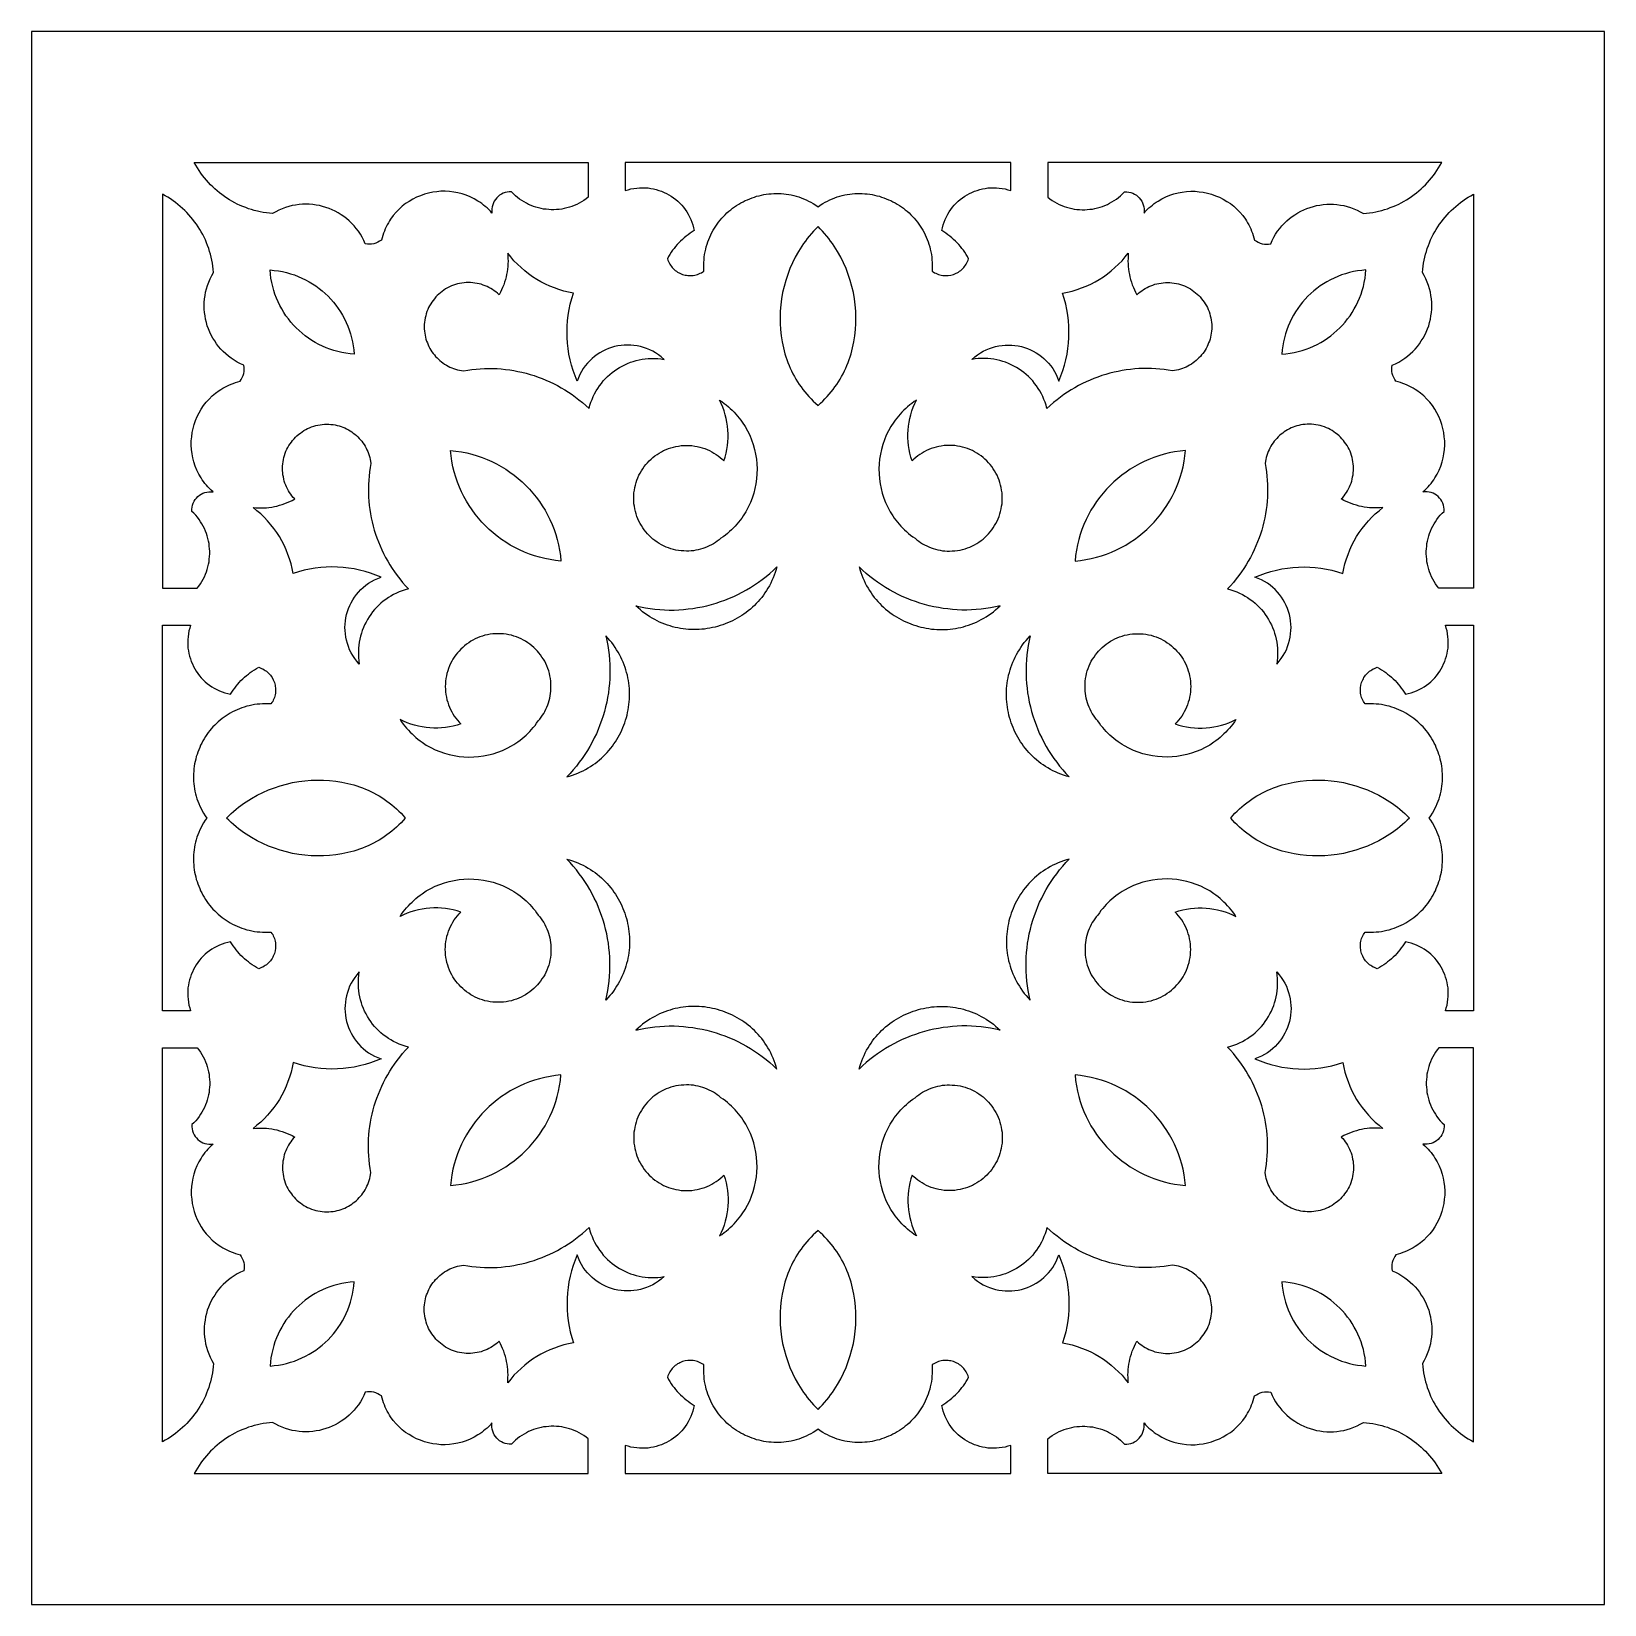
# Model space of a CAD drawing. Extents: x -75 to 75, y -75 to 75.
import ezdxf

# ---------------------------------------------------------------- set-up
doc = ezdxf.new("R2010")
doc.units = 0
doc.header["$MEASUREMENT"] = 0
doc.layers.add('LAYER_1', color=18, linetype='CONTINUOUS')

msp = doc.modelspace()

# ---------------------------------------------------------------- linework, layer by layer
at = {"layer": 'LAYER_1'}
for points in [[(-75, -75), (75, -75), (75, 75), (-75, 75)], [(-59.47, 62.5), (-21.91, 62.5), (-21.91, 59.2), (-22.12, 59.04), (-22.33, 58.89), (-22.55, 58.75), (-22.78, 58.62), (-23, 58.51), (-23.24, 58.41), (-23.47, 58.32), (-23.71, 58.24), (-23.95, 58.17), (-24.19, 58.11), (-24.44, 58.07), (-24.68, 58.03), (-24.93, 58.01), (-25.18, 58), (-25.43, 58), (-25.67, 58.01), (-25.92, 58.04), (-26.16, 58.07), (-26.41, 58.12), (-26.65, 58.17), (-26.89, 58.24), (-27.12, 58.32), (-27.36, 58.41), (-27.59, 58.51), (-27.81, 58.62), (-28.03, 58.74), (-28.25, 58.88), (-28.46, 59.02), (-28.66, 59.18), (-28.86, 59.34), (-29.05, 59.52), (-29.24, 59.71), (-29.44, 59.71), (-29.64, 59.68), (-29.84, 59.64), (-30.02, 59.57), (-30.19, 59.49), (-30.36, 59.38), (-30.5, 59.26), (-30.64, 59.13), (-30.76, 58.98), (-30.87, 58.82), (-30.95, 58.65), (-31.02, 58.47), (-31.07, 58.28), (-31.1, 58.09), (-31.1, 57.88), (-31.09, 57.68), (-31.24, 57.85), (-31.4, 58.01), (-31.56, 58.17), (-31.73, 58.31), (-31.9, 58.45), (-32.07, 58.59), (-32.25, 58.71), (-32.43, 58.83), (-32.79, 59.04), (-33.17, 59.23), (-33.55, 59.39), (-33.94, 59.52), (-34.34, 59.62), (-34.74, 59.69), (-35.14, 59.74), (-35.54, 59.76), (-35.95, 59.76), (-36.35, 59.72), (-36.74, 59.67), (-37.14, 59.58), (-37.52, 59.48), (-37.9, 59.34), (-38.27, 59.19), (-38.63, 59.01), (-38.98, 58.8), (-39.32, 58.58), (-39.64, 58.33), (-39.94, 58.06), (-40.23, 57.76), (-40.5, 57.45), (-40.75, 57.11), (-40.86, 56.93), (-40.97, 56.75), (-41.08, 56.56), (-41.18, 56.37), (-41.27, 56.17), (-41.35, 55.97), (-41.43, 55.76), (-41.51, 55.55), (-41.57, 55.33), (-41.63, 55.11), (-41.8, 54.99), (-41.98, 54.9), (-42.17, 54.82), (-42.36, 54.76), (-42.56, 54.73), (-42.76, 54.71), (-42.96, 54.72), (-43.17, 54.75), (-43.31, 55.07), (-43.47, 55.37), (-43.64, 55.67), (-43.83, 55.95), (-44.03, 56.22), (-44.24, 56.47), (-44.47, 56.71), (-44.71, 56.94), (-44.95, 57.15), (-45.21, 57.35), (-45.48, 57.53), (-45.75, 57.7), (-46.04, 57.85), (-46.33, 57.99), (-46.62, 58.12), (-46.93, 58.22), (-47.24, 58.32), (-47.55, 58.39), (-47.86, 58.45), (-48.18, 58.49), (-48.51, 58.52), (-48.83, 58.53), (-49.16, 58.52), (-49.48, 58.49), (-49.81, 58.45), (-50.13, 58.39), (-50.45, 58.31), (-50.77, 58.21), (-51.09, 58.09), (-51.4, 57.96), (-51.71, 57.8), (-52.01, 57.63), (-52.31, 57.66), (-52.6, 57.69), (-52.89, 57.74), (-53.18, 57.8), (-53.46, 57.86), (-53.75, 57.93), (-54.02, 58.01), (-54.3, 58.1), (-54.57, 58.2), (-54.84, 58.31), (-55.11, 58.42), (-55.37, 58.54), (-55.62, 58.67), (-55.88, 58.81), (-56.12, 58.96), (-56.37, 59.11), (-56.6, 59.27), (-56.84, 59.44), (-57.07, 59.61), (-57.29, 59.8), (-57.51, 59.99), (-57.72, 60.18), (-57.92, 60.39), (-58.12, 60.6), (-58.31, 60.81), (-58.5, 61.04), (-58.68, 61.26), (-58.85, 61.5), (-59.02, 61.74), (-59.18, 61.99), (-59.33, 62.24)], [(0, 58.29), (0.22, 58.44), (0.45, 58.58), (0.68, 58.71), (0.91, 58.83), (1.14, 58.94), (1.37, 59.04), (1.6, 59.13), (1.84, 59.22), (2.08, 59.29), (2.32, 59.35), (2.55, 59.41), (2.79, 59.45), (3.03, 59.49), (3.27, 59.52), (3.51, 59.54), (3.75, 59.55), (3.99, 59.55), (4.22, 59.55), (4.46, 59.53), (4.7, 59.51), (4.93, 59.48), (5.16, 59.44), (5.39, 59.4), (5.62, 59.34), (5.85, 59.28), (6.07, 59.21), (6.29, 59.14), (6.51, 59.05), (6.73, 58.96), (6.94, 58.87), (7.15, 58.76), (7.36, 58.65), (7.56, 58.53), (7.76, 58.41), (7.95, 58.28), (8.14, 58.14), (8.32, 58), (8.5, 57.85), (8.68, 57.69), (8.85, 57.53), (9.02, 57.36), (9.17, 57.19), (9.33, 57.01), (9.48, 56.83), (9.62, 56.64), (9.75, 56.44), (9.88, 56.24), (10, 56.04), (10.12, 55.83), (10.23, 55.61), (10.33, 55.39), (10.42, 55.17), (10.51, 54.94), (10.58, 54.71), (10.65, 54.47), (10.71, 54.23), (10.76, 53.98), (10.81, 53.73), (10.84, 53.48), (10.87, 53.22), (10.88, 52.96), (10.89, 52.69), (10.89, 52.43), (10.88, 52.15), (10.99, 52.07), (11.12, 52), (11.24, 51.94), (11.37, 51.88), (11.5, 51.83), (11.63, 51.8), (11.76, 51.76), (11.89, 51.74), (12.02, 51.73), (12.15, 51.72), (12.28, 51.72), (12.41, 51.73), (12.67, 51.77), (12.92, 51.84), (13.17, 51.94), (13.28, 52), (13.4, 52.06), (13.5, 52.13), (13.61, 52.21), (13.71, 52.3), (13.81, 52.39), (13.9, 52.49), (13.98, 52.59), (14.06, 52.7), (14.14, 52.81), (14.2, 52.93), (14.27, 53.06), (14.32, 53.19), (14.36, 53.33), (14.25, 53.54), (14.13, 53.74), (14, 53.94), (13.87, 54.13), (13.73, 54.32), (13.58, 54.5), (13.42, 54.68), (13.27, 54.85), (13.1, 55.01), (12.93, 55.17), (12.75, 55.33), (12.57, 55.48), (12.39, 55.62), (12.19, 55.76), (12, 55.89), (11.8, 56.01), (11.86, 56.29), (11.93, 56.56), (12.02, 56.83), (12.12, 57.08), (12.24, 57.33), (12.37, 57.57), (12.51, 57.8), (12.66, 58.02), (12.82, 58.23), (12.99, 58.43), (13.17, 58.63), (13.37, 58.81), (13.57, 58.98), (13.77, 59.14), (13.99, 59.29), (14.21, 59.43), (14.45, 59.55), (14.68, 59.66), (14.93, 59.77), (15.17, 59.85), (15.43, 59.93), (15.68, 59.99), (15.94, 60.04), (16.21, 60.08), (16.48, 60.1), (16.75, 60.1), (17.02, 60.1), (17.29, 60.07), (17.56, 60.03), (17.84, 59.98), (18.11, 59.91), (18.38, 59.82), (18.38, 62.5), (0, 62.5), (-18.38, 62.5), (-18.38, 59.82), (-18.11, 59.91), (-17.84, 59.98), (-17.56, 60.03), (-17.29, 60.07), (-17.02, 60.1), (-16.75, 60.1), (-16.48, 60.1), (-16.21, 60.08), (-15.94, 60.04), (-15.68, 59.99), (-15.43, 59.93), (-15.17, 59.85), (-14.93, 59.77), (-14.68, 59.66), (-14.45, 59.55), (-14.21, 59.43), (-13.99, 59.29), (-13.77, 59.14), (-13.57, 58.98), (-13.37, 58.81), (-13.17, 58.63), (-12.99, 58.43), (-12.82, 58.23), (-12.66, 58.02), (-12.51, 57.8), (-12.37, 57.57), (-12.24, 57.33), (-12.12, 57.08), (-12.02, 56.83), (-11.93, 56.56), (-11.86, 56.29), (-11.8, 56.01), (-12, 55.89), (-12.19, 55.76), (-12.39, 55.62), (-12.57, 55.48), (-12.75, 55.33), (-12.93, 55.17), (-13.1, 55.01), (-13.27, 54.85), (-13.42, 54.68), (-13.58, 54.5), (-13.73, 54.32), (-13.87, 54.13), (-14, 53.94), (-14.13, 53.74), (-14.25, 53.54), (-14.36, 53.33), (-14.32, 53.19), (-14.27, 53.06), (-14.2, 52.93), (-14.14, 52.81), (-14.06, 52.7), (-13.98, 52.59), (-13.9, 52.49), (-13.81, 52.39), (-13.71, 52.3), (-13.61, 52.21), (-13.5, 52.13), (-13.4, 52.06), (-13.17, 51.94), (-12.92, 51.84), (-12.67, 51.77), (-12.54, 51.75), (-12.41, 51.73), (-12.28, 51.72), (-12.15, 51.72), (-12.02, 51.73), (-11.89, 51.74), (-11.76, 51.76), (-11.63, 51.8), (-11.5, 51.83), (-11.37, 51.88), (-11.24, 51.94), (-11.12, 52), (-10.99, 52.07), (-10.88, 52.15), (-10.89, 52.43), (-10.89, 52.69), (-10.88, 52.96), (-10.87, 53.22), (-10.84, 53.48), (-10.81, 53.73), (-10.76, 53.98), (-10.71, 54.23), (-10.65, 54.47), (-10.58, 54.71), (-10.51, 54.94), (-10.42, 55.17), (-10.33, 55.39), (-10.23, 55.61), (-10.12, 55.83), (-10, 56.04), (-9.88, 56.24), (-9.75, 56.44), (-9.62, 56.64), (-9.48, 56.83), (-9.33, 57.01), (-9.17, 57.19), (-9.02, 57.36), (-8.85, 57.53), (-8.68, 57.69), (-8.5, 57.85), (-8.32, 58), (-8.14, 58.14), (-7.95, 58.28), (-7.76, 58.41), (-7.56, 58.53), (-7.36, 58.65), (-7.15, 58.76), (-6.94, 58.87), (-6.73, 58.96), (-6.51, 59.05), (-6.29, 59.14), (-6.07, 59.21), (-5.85, 59.28), (-5.62, 59.34), (-5.39, 59.4), (-5.16, 59.44), (-4.93, 59.48), (-4.7, 59.51), (-4.46, 59.53), (-4.22, 59.55), (-3.99, 59.55), (-3.75, 59.55), (-3.51, 59.54), (-3.27, 59.52), (-3.03, 59.49), (-2.79, 59.45), (-2.55, 59.41), (-2.32, 59.35), (-2.08, 59.29), (-1.84, 59.22), (-1.6, 59.13), (-1.37, 59.04), (-1.14, 58.94), (-0.91, 58.83), (-0.68, 58.71), (-0.45, 58.58), (-0.22, 58.44)], [(59.47, 62.5), (21.91, 62.5), (21.91, 59.2), (22.12, 59.04), (22.33, 58.89), (22.55, 58.75), (22.78, 58.62), (23, 58.51), (23.24, 58.41), (23.47, 58.32), (23.71, 58.24), (23.95, 58.17), (24.19, 58.11), (24.44, 58.07), (24.68, 58.03), (24.93, 58.01), (25.18, 58), (25.43, 58), (25.67, 58.01), (25.92, 58.04), (26.16, 58.07), (26.41, 58.12), (26.65, 58.17), (26.89, 58.24), (27.12, 58.32), (27.36, 58.41), (27.59, 58.51), (27.81, 58.62), (28.03, 58.74), (28.25, 58.88), (28.46, 59.02), (28.66, 59.18), (28.86, 59.34), (29.05, 59.52), (29.24, 59.71), (29.44, 59.71), (29.64, 59.68), (29.84, 59.64), (30.02, 59.57), (30.19, 59.49), (30.36, 59.38), (30.5, 59.26), (30.64, 59.13), (30.76, 58.98), (30.87, 58.82), (30.95, 58.65), (31.02, 58.47), (31.07, 58.28), (31.1, 58.09), (31.1, 57.88), (31.09, 57.68), (31.24, 57.85), (31.4, 58.01), (31.56, 58.17), (31.73, 58.31), (31.9, 58.45), (32.07, 58.59), (32.25, 58.71), (32.43, 58.83), (32.79, 59.04), (33.17, 59.23), (33.55, 59.39), (33.94, 59.52), (34.34, 59.62), (34.74, 59.69), (35.14, 59.74), (35.54, 59.76), (35.95, 59.76), (36.35, 59.72), (36.74, 59.67), (37.14, 59.58), (37.52, 59.48), (37.9, 59.34), (38.27, 59.19), (38.63, 59.01), (38.98, 58.8), (39.32, 58.58), (39.64, 58.33), (39.94, 58.06), (40.23, 57.76), (40.5, 57.45), (40.75, 57.11), (40.86, 56.93), (40.97, 56.75), (41.08, 56.56), (41.18, 56.37), (41.27, 56.17), (41.35, 55.97), (41.43, 55.76), (41.51, 55.55), (41.57, 55.33), (41.63, 55.11), (41.8, 54.99), (41.98, 54.9), (42.17, 54.82), (42.36, 54.76), (42.56, 54.73), (42.76, 54.71), (42.96, 54.72), (43.17, 54.75), (43.31, 55.07), (43.47, 55.37), (43.64, 55.67), (43.83, 55.95), (44.03, 56.22), (44.24, 56.47), (44.47, 56.71), (44.71, 56.94), (44.95, 57.15), (45.21, 57.35), (45.48, 57.53), (45.75, 57.7), (46.04, 57.85), (46.33, 57.99), (46.62, 58.12), (46.93, 58.22), (47.24, 58.32), (47.55, 58.39), (47.86, 58.45), (48.18, 58.49), (48.51, 58.52), (48.83, 58.53), (49.16, 58.52), (49.48, 58.49), (49.81, 58.45), (50.13, 58.39), (50.45, 58.31), (50.77, 58.21), (51.09, 58.09), (51.4, 57.96), (51.71, 57.8), (52.01, 57.63), (52.31, 57.66), (52.6, 57.69), (52.89, 57.74), (53.18, 57.8), (53.46, 57.86), (53.75, 57.93), (54.02, 58.01), (54.3, 58.1), (54.57, 58.2), (54.84, 58.31), (55.11, 58.42), (55.37, 58.54), (55.62, 58.67), (55.88, 58.81), (56.12, 58.96), (56.37, 59.11), (56.6, 59.27), (56.84, 59.44), (57.07, 59.61), (57.29, 59.8), (57.51, 59.99), (57.72, 60.18), (57.92, 60.39), (58.12, 60.6), (58.31, 60.81), (58.5, 61.04), (58.68, 61.26), (58.85, 61.5), (59.02, 61.74), (59.18, 61.99), (59.33, 62.24)], [(-62.5, 59.48), (-62.5, 21.91), (-59.2, 21.91), (-59.04, 22.12), (-58.89, 22.34), (-58.75, 22.56), (-58.63, 22.78), (-58.51, 23.01), (-58.41, 23.24), (-58.32, 23.48), (-58.24, 23.71), (-58.17, 23.95), (-58.11, 24.2), (-58.07, 24.44), (-58.04, 24.69), (-58.01, 24.94), (-58, 25.18), (-58, 25.43), (-58.01, 25.68), (-58.04, 25.92), (-58.07, 26.17), (-58.12, 26.41), (-58.17, 26.65), (-58.24, 26.89), (-58.32, 27.13), (-58.41, 27.36), (-58.51, 27.59), (-58.62, 27.82), (-58.74, 28.04), (-58.88, 28.25), (-59.02, 28.46), (-59.18, 28.67), (-59.34, 28.87), (-59.52, 29.06), (-59.71, 29.24), (-59.71, 29.45), (-59.68, 29.65), (-59.64, 29.84), (-59.57, 30.03), (-59.49, 30.2), (-59.38, 30.36), (-59.26, 30.51), (-59.13, 30.65), (-58.98, 30.77), (-58.82, 30.87), (-58.65, 30.96), (-58.47, 31.03), (-58.28, 31.08), (-58.09, 31.1), (-57.89, 31.11), (-57.68, 31.09), (-57.85, 31.25), (-58.01, 31.41), (-58.17, 31.57), (-58.31, 31.73), (-58.46, 31.9), (-58.59, 32.08), (-58.71, 32.25), (-58.83, 32.43), (-59.05, 32.8), (-59.23, 33.18), (-59.39, 33.56), (-59.52, 33.95), (-59.62, 34.35), (-59.69, 34.74), (-59.74, 35.15), (-59.76, 35.55), (-59.76, 35.95), (-59.72, 36.35), (-59.67, 36.75), (-59.58, 37.14), (-59.48, 37.53), (-59.35, 37.91), (-59.19, 38.28), (-59.01, 38.64), (-58.81, 38.99), (-58.58, 39.32), (-58.33, 39.64), (-58.06, 39.95), (-57.76, 40.24), (-57.45, 40.5), (-57.11, 40.75), (-56.93, 40.87), (-56.75, 40.98), (-56.56, 41.08), (-56.37, 41.18), (-56.17, 41.28), (-55.97, 41.36), (-55.76, 41.44), (-55.55, 41.52), (-55.33, 41.58), (-55.11, 41.64), (-54.99, 41.81), (-54.9, 41.99), (-54.82, 42.18), (-54.76, 42.37), (-54.73, 42.57), (-54.71, 42.77), (-54.72, 42.97), (-54.75, 43.17), (-55.07, 43.32), (-55.38, 43.48), (-55.67, 43.65), (-55.95, 43.84), (-56.22, 44.04), (-56.47, 44.25), (-56.71, 44.48), (-56.94, 44.71), (-57.15, 44.96), (-57.35, 45.22), (-57.53, 45.49), (-57.7, 45.76), (-57.86, 46.04), (-57.99, 46.34), (-58.12, 46.63), (-58.23, 46.94), (-58.32, 47.24), (-58.39, 47.56), (-58.45, 47.87), (-58.49, 48.19), (-58.52, 48.52), (-58.53, 48.84), (-58.52, 49.16), (-58.49, 49.49), (-58.45, 49.81), (-58.39, 50.14), (-58.31, 50.46), (-58.21, 50.78), (-58.09, 51.1), (-57.96, 51.41), (-57.81, 51.72), (-57.63, 52.02), (-57.66, 52.32), (-57.7, 52.61), (-57.74, 52.9), (-57.8, 53.19), (-57.86, 53.47), (-57.93, 53.76), (-58.01, 54.03), (-58.1, 54.31), (-58.2, 54.58), (-58.31, 54.85), (-58.42, 55.12), (-58.54, 55.38), (-58.67, 55.63), (-58.81, 55.89), (-58.96, 56.13), (-59.11, 56.38), (-59.27, 56.61), (-59.44, 56.85), (-59.62, 57.08), (-59.8, 57.3), (-59.99, 57.52), (-60.18, 57.73), (-60.39, 57.93), (-60.6, 58.13), (-60.81, 58.32), (-61.04, 58.51), (-61.26, 58.69), (-61.5, 58.86), (-61.74, 59.03), (-61.99, 59.19), (-62.24, 59.34)], [(62.5, 59.48), (62.5, 21.91), (59.2, 21.91), (59.04, 22.12), (58.89, 22.34), (58.75, 22.56), (58.63, 22.78), (58.51, 23.01), (58.41, 23.24), (58.32, 23.48), (58.24, 23.71), (58.17, 23.95), (58.11, 24.2), (58.07, 24.44), (58.04, 24.69), (58.01, 24.94), (58, 25.18), (58, 25.43), (58.01, 25.68), (58.04, 25.92), (58.07, 26.17), (58.12, 26.41), (58.17, 26.65), (58.24, 26.89), (58.32, 27.13), (58.41, 27.36), (58.51, 27.59), (58.62, 27.82), (58.74, 28.04), (58.88, 28.25), (59.02, 28.46), (59.18, 28.67), (59.34, 28.87), (59.52, 29.06), (59.71, 29.24), (59.71, 29.45), (59.68, 29.65), (59.64, 29.84), (59.57, 30.03), (59.49, 30.2), (59.38, 30.36), (59.26, 30.51), (59.13, 30.65), (58.98, 30.77), (58.82, 30.87), (58.65, 30.96), (58.47, 31.03), (58.28, 31.08), (58.09, 31.1), (57.89, 31.11), (57.68, 31.09), (57.85, 31.25), (58.01, 31.41), (58.17, 31.57), (58.31, 31.73), (58.46, 31.9), (58.59, 32.08), (58.71, 32.25), (58.83, 32.43), (59.05, 32.8), (59.23, 33.18), (59.39, 33.56), (59.52, 33.95), (59.62, 34.35), (59.69, 34.74), (59.74, 35.15), (59.76, 35.55), (59.76, 35.95), (59.72, 36.35), (59.67, 36.75), (59.58, 37.14), (59.48, 37.53), (59.35, 37.91), (59.19, 38.28), (59.01, 38.64), (58.81, 38.99), (58.58, 39.32), (58.33, 39.64), (58.06, 39.95), (57.76, 40.24), (57.45, 40.5), (57.11, 40.75), (56.93, 40.87), (56.75, 40.98), (56.56, 41.08), (56.37, 41.18), (56.17, 41.28), (55.97, 41.36), (55.76, 41.44), (55.55, 41.52), (55.33, 41.58), (55.11, 41.64), (54.99, 41.81), (54.9, 41.99), (54.82, 42.18), (54.76, 42.37), (54.73, 42.57), (54.71, 42.77), (54.72, 42.97), (54.75, 43.17), (55.07, 43.32), (55.38, 43.48), (55.67, 43.65), (55.95, 43.84), (56.22, 44.04), (56.47, 44.25), (56.71, 44.48), (56.94, 44.71), (57.15, 44.96), (57.35, 45.22), (57.53, 45.49), (57.7, 45.76), (57.86, 46.04), (57.99, 46.34), (58.12, 46.63), (58.23, 46.94), (58.32, 47.24), (58.39, 47.56), (58.45, 47.87), (58.49, 48.19), (58.52, 48.52), (58.53, 48.84), (58.52, 49.16), (58.49, 49.49), (58.45, 49.81), (58.39, 50.14), (58.31, 50.46), (58.21, 50.78), (58.09, 51.1), (57.96, 51.41), (57.81, 51.72), (57.63, 52.02), (57.66, 52.32), (57.7, 52.61), (57.74, 52.9), (57.8, 53.19), (57.86, 53.47), (57.93, 53.76), (58.01, 54.03), (58.1, 54.31), (58.2, 54.58), (58.31, 54.85), (58.42, 55.12), (58.54, 55.38), (58.67, 55.63), (58.81, 55.89), (58.96, 56.13), (59.11, 56.38), (59.27, 56.61), (59.44, 56.85), (59.62, 57.08), (59.8, 57.3), (59.99, 57.52), (60.18, 57.73), (60.39, 57.93), (60.6, 58.13), (60.81, 58.32), (61.04, 58.51), (61.26, 58.69), (61.5, 58.86), (61.74, 59.03), (61.99, 59.19), (62.24, 59.34)], [(0, 39.34), (0.23, 39.55), (0.45, 39.75), (0.66, 39.97), (0.87, 40.19), (1.07, 40.41), (1.26, 40.64), (1.44, 40.87), (1.62, 41.11), (1.79, 41.35), (1.95, 41.6), (2.1, 41.85), (2.25, 42.11), (2.39, 42.36), (2.52, 42.63), (2.64, 42.89), (2.76, 43.16), (2.87, 43.43), (2.97, 43.71), (3.06, 43.98), (3.15, 44.26), (3.23, 44.54), (3.3, 44.83), (3.42, 45.4), (3.51, 45.98), (3.58, 46.57), (3.61, 47.15), (3.62, 47.74), (3.6, 48.34), (3.55, 48.93), (3.48, 49.52), (3.37, 50.11), (3.24, 50.69), (3.08, 51.26), (2.89, 51.83), (2.68, 52.39), (2.43, 52.94), (2.17, 53.48), (1.87, 54.01), (1.71, 54.26), (1.55, 54.52), (1.38, 54.77), (1.2, 55.01), (1.02, 55.26), (0.83, 55.49), (0.63, 55.73), (0.43, 55.95), (0.22, 56.18), (0, 56.39), (-0.22, 56.18), (-0.43, 55.95), (-0.63, 55.73), (-0.83, 55.49), (-1.02, 55.26), (-1.2, 55.01), (-1.38, 54.77), (-1.55, 54.52), (-1.71, 54.26), (-1.87, 54.01), (-2.17, 53.48), (-2.43, 52.94), (-2.68, 52.39), (-2.89, 51.83), (-3.08, 51.26), (-3.24, 50.69), (-3.37, 50.11), (-3.48, 49.52), (-3.55, 48.93), (-3.6, 48.34), (-3.62, 47.74), (-3.61, 47.15), (-3.58, 46.57), (-3.51, 45.98), (-3.42, 45.4), (-3.3, 44.83), (-3.23, 44.54), (-3.15, 44.26), (-3.06, 43.98), (-2.97, 43.71), (-2.87, 43.43), (-2.76, 43.16), (-2.64, 42.89), (-2.52, 42.63), (-2.39, 42.36), (-2.25, 42.11), (-2.1, 41.85), (-1.95, 41.6), (-1.79, 41.35), (-1.62, 41.11), (-1.44, 40.87), (-1.26, 40.64), (-1.07, 40.41), (-0.87, 40.19), (-0.66, 39.97), (-0.45, 39.75), (-0.23, 39.55)], [(-21.83, 39.05), (-21.75, 39.35), (-21.66, 39.64), (-21.55, 39.92), (-21.43, 40.2), (-21.3, 40.46), (-21.16, 40.72), (-21, 40.97), (-20.84, 41.21), (-20.66, 41.44), (-20.48, 41.67), (-20.28, 41.88), (-20.08, 42.09), (-19.86, 42.28), (-19.64, 42.47), (-19.41, 42.64), (-19.18, 42.8), (-18.93, 42.95), (-18.68, 43.09), (-18.42, 43.22), (-18.16, 43.34), (-17.89, 43.45), (-17.62, 43.54), (-17.34, 43.62), (-17.05, 43.69), (-16.77, 43.74), (-16.47, 43.78), (-16.18, 43.81), (-15.88, 43.82), (-15.58, 43.82), (-15.28, 43.81), (-14.98, 43.78), (-14.68, 43.73), (-14.94, 43.96), (-15.2, 44.16), (-15.48, 44.35), (-15.76, 44.51), (-16.05, 44.65), (-16.34, 44.78), (-16.64, 44.88), (-16.94, 44.96), (-17.25, 45.03), (-17.55, 45.07), (-17.86, 45.1), (-18.17, 45.1), (-18.48, 45.09), (-18.78, 45.06), (-19.09, 45.02), (-19.39, 44.95), (-19.68, 44.87), (-19.97, 44.77), (-20.25, 44.65), (-20.53, 44.51), (-20.8, 44.36), (-21.06, 44.2), (-21.31, 44.01), (-21.55, 43.81), (-21.77, 43.6), (-21.99, 43.36), (-22.19, 43.12), (-22.38, 42.86), (-22.55, 42.58), (-22.71, 42.29), (-22.85, 41.98), (-22.97, 41.66), (-23.17, 42.16), (-23.35, 42.67), (-23.51, 43.18), (-23.64, 43.7), (-23.75, 44.23), (-23.83, 44.76), (-23.89, 45.29), (-23.92, 45.82), (-23.93, 46.35), (-23.92, 46.89), (-23.88, 47.42), (-23.82, 47.95), (-23.73, 48.48), (-23.62, 49.01), (-23.48, 49.53), (-23.32, 50.04), (-23.78, 50.13), (-24.24, 50.25), (-24.7, 50.38), (-25.14, 50.54), (-25.58, 50.71), (-26, 50.91), (-26.42, 51.12), (-26.82, 51.36), (-27.22, 51.61), (-27.6, 51.88), (-27.97, 52.17), (-28.32, 52.48), (-28.66, 52.8), (-28.99, 53.14), (-29.3, 53.5), (-29.59, 53.87), (-29.57, 53.62), (-29.56, 53.36), (-29.55, 53.11), (-29.56, 52.85), (-29.58, 52.6), (-29.6, 52.34), (-29.64, 52.09), (-29.69, 51.84), (-29.74, 51.59), (-29.81, 51.34), (-29.89, 51.09), (-29.97, 50.84), (-30.07, 50.6), (-30.17, 50.36), (-30.29, 50.13), (-30.41, 49.9), (-30.56, 50.03), (-30.72, 50.16), (-30.87, 50.28), (-31.04, 50.39), (-31.21, 50.49), (-31.38, 50.59), (-31.56, 50.68), (-31.74, 50.75), (-31.93, 50.82), (-32.12, 50.89), (-32.31, 50.94), (-32.51, 50.98), (-32.71, 51.01), (-32.91, 51.04), (-33.12, 51.05), (-33.32, 51.06), (-33.54, 51.05), (-33.75, 51.04), (-33.96, 51.01), (-34.17, 50.97), (-34.38, 50.93), (-34.58, 50.87), (-34.77, 50.8), (-34.96, 50.73), (-35.15, 50.64), (-35.33, 50.55), (-35.51, 50.45), (-35.68, 50.34), (-35.85, 50.22), (-36.01, 50.09), (-36.16, 49.96), (-36.31, 49.82), (-36.45, 49.68), (-36.58, 49.52), (-36.7, 49.36), (-36.82, 49.2), (-36.93, 49.03), (-37.03, 48.85), (-37.13, 48.67), (-37.21, 48.48), (-37.29, 48.29), (-37.35, 48.09), (-37.41, 47.89), (-37.46, 47.69), (-37.49, 47.48), (-37.52, 47.27), (-37.54, 47.05), (-37.54, 46.84), (-37.54, 46.63), (-37.52, 46.43), (-37.5, 46.24), (-37.47, 46.04), (-37.43, 45.85), (-37.38, 45.66), (-37.32, 45.48), (-37.25, 45.3), (-37.18, 45.12), (-37.1, 44.95), (-37.01, 44.78), (-36.91, 44.62), (-36.81, 44.46), (-36.7, 44.3), (-36.58, 44.15), (-36.46, 44.01), (-36.33, 43.87), (-36.2, 43.74), (-36.06, 43.62), (-35.91, 43.5), (-35.76, 43.39), (-35.6, 43.28), (-35.44, 43.18), (-35.27, 43.09), (-35.1, 43), (-34.93, 42.93), (-34.75, 42.86), (-34.57, 42.8), (-34.38, 42.75), (-34.19, 42.7), (-34, 42.67), (-33.8, 42.64), (-33.4, 42.71), (-33, 42.76), (-32.6, 42.81), (-32.2, 42.84), (-31.8, 42.86), (-31.4, 42.87), (-30.99, 42.86), (-30.59, 42.85), (-30.2, 42.82), (-29.8, 42.78), (-29.4, 42.73), (-29.01, 42.67), (-28.62, 42.59), (-28.23, 42.51), (-27.84, 42.41), (-27.45, 42.3), (-27.07, 42.18), (-26.69, 42.05), (-26.31, 41.91), (-25.94, 41.76), (-25.57, 41.59), (-25.21, 41.42), (-24.85, 41.23), (-24.49, 41.03), (-24.14, 40.82), (-23.8, 40.6), (-23.45, 40.37), (-23.12, 40.13), (-22.79, 39.88), (-22.46, 39.61), (-22.15, 39.34)], [(21.83, 39.05), (21.75, 39.35), (21.66, 39.64), (21.55, 39.92), (21.43, 40.2), (21.3, 40.46), (21.16, 40.72), (21, 40.97), (20.84, 41.21), (20.66, 41.44), (20.48, 41.67), (20.28, 41.88), (20.08, 42.09), (19.86, 42.28), (19.64, 42.47), (19.41, 42.64), (19.18, 42.8), (18.93, 42.95), (18.68, 43.09), (18.42, 43.22), (18.16, 43.34), (17.89, 43.45), (17.62, 43.54), (17.34, 43.62), (17.05, 43.69), (16.77, 43.74), (16.47, 43.78), (16.18, 43.81), (15.88, 43.82), (15.58, 43.82), (15.28, 43.81), (14.98, 43.78), (14.68, 43.73), (14.94, 43.96), (15.2, 44.16), (15.48, 44.35), (15.76, 44.51), (16.05, 44.65), (16.34, 44.78), (16.64, 44.88), (16.94, 44.96), (17.25, 45.03), (17.55, 45.07), (17.86, 45.1), (18.17, 45.1), (18.48, 45.09), (18.78, 45.06), (19.09, 45.02), (19.39, 44.95), (19.68, 44.87), (19.97, 44.77), (20.25, 44.65), (20.53, 44.51), (20.8, 44.36), (21.06, 44.2), (21.31, 44.01), (21.55, 43.81), (21.77, 43.6), (21.99, 43.36), (22.19, 43.12), (22.38, 42.86), (22.55, 42.58), (22.71, 42.29), (22.85, 41.98), (22.97, 41.66), (23.17, 42.16), (23.35, 42.67), (23.51, 43.18), (23.64, 43.7), (23.75, 44.23), (23.83, 44.76), (23.89, 45.29), (23.92, 45.82), (23.93, 46.35), (23.92, 46.89), (23.88, 47.42), (23.82, 47.95), (23.73, 48.48), (23.62, 49.01), (23.48, 49.53), (23.32, 50.04), (23.78, 50.13), (24.24, 50.25), (24.7, 50.38), (25.14, 50.54), (25.58, 50.71), (26, 50.91), (26.42, 51.12), (26.82, 51.36), (27.22, 51.61), (27.6, 51.88), (27.97, 52.17), (28.32, 52.48), (28.66, 52.8), (28.99, 53.14), (29.3, 53.5), (29.59, 53.87), (29.57, 53.62), (29.56, 53.36), (29.55, 53.11), (29.56, 52.85), (29.58, 52.6), (29.6, 52.34), (29.64, 52.09), (29.69, 51.84), (29.74, 51.59), (29.81, 51.34), (29.89, 51.09), (29.97, 50.84), (30.07, 50.6), (30.17, 50.36), (30.29, 50.13), (30.41, 49.9), (30.56, 50.03), (30.72, 50.16), (30.87, 50.28), (31.04, 50.39), (31.21, 50.49), (31.38, 50.59), (31.56, 50.68), (31.74, 50.75), (31.93, 50.82), (32.12, 50.89), (32.31, 50.94), (32.51, 50.98), (32.71, 51.01), (32.91, 51.04), (33.12, 51.05), (33.32, 51.06), (33.54, 51.05), (33.75, 51.04), (33.96, 51.01), (34.17, 50.97), (34.38, 50.93), (34.58, 50.87), (34.77, 50.8), (34.96, 50.73), (35.15, 50.64), (35.33, 50.55), (35.51, 50.45), (35.68, 50.34), (35.85, 50.22), (36.01, 50.09), (36.16, 49.96), (36.31, 49.82), (36.45, 49.68), (36.58, 49.52), (36.7, 49.36), (36.82, 49.2), (36.93, 49.03), (37.03, 48.85), (37.13, 48.67), (37.21, 48.48), (37.29, 48.29), (37.35, 48.09), (37.41, 47.89), (37.46, 47.69), (37.49, 47.48), (37.52, 47.27), (37.54, 47.05), (37.54, 46.84), (37.54, 46.63), (37.52, 46.43), (37.5, 46.24), (37.47, 46.04), (37.43, 45.85), (37.38, 45.66), (37.32, 45.48), (37.25, 45.3), (37.18, 45.12), (37.1, 44.95), (37.01, 44.78), (36.91, 44.62), (36.81, 44.46), (36.7, 44.3), (36.58, 44.15), (36.46, 44.01), (36.33, 43.87), (36.2, 43.74), (36.06, 43.62), (35.91, 43.5), (35.76, 43.39), (35.6, 43.28), (35.44, 43.18), (35.27, 43.09), (35.1, 43), (34.93, 42.93), (34.75, 42.86), (34.57, 42.8), (34.38, 42.75), (34.19, 42.7), (34, 42.67), (33.8, 42.64), (33.4, 42.71), (33, 42.76), (32.6, 42.81), (32.2, 42.84), (31.8, 42.86), (31.4, 42.87), (30.99, 42.86), (30.59, 42.85), (30.2, 42.82), (29.8, 42.78), (29.4, 42.73), (29.01, 42.67), (28.62, 42.59), (28.23, 42.51), (27.84, 42.41), (27.45, 42.3), (27.07, 42.18), (26.69, 42.05), (26.31, 41.91), (25.94, 41.76), (25.57, 41.59), (25.21, 41.42), (24.85, 41.23), (24.49, 41.03), (24.14, 40.82), (23.8, 40.6), (23.45, 40.37), (23.12, 40.13), (22.79, 39.88), (22.46, 39.61), (22.15, 39.34)], [(-52.25, 52.26), (-51.85, 52.22), (-51.45, 52.17), (-51.06, 52.1), (-50.68, 52.01), (-50.3, 51.9), (-49.93, 51.78), (-49.57, 51.64), (-49.22, 51.49), (-48.87, 51.32), (-48.53, 51.14), (-48.21, 50.94), (-47.89, 50.73), (-47.58, 50.5), (-47.28, 50.26), (-47, 50.01), (-46.72, 49.75), (-46.46, 49.48), (-46.21, 49.19), (-45.97, 48.89), (-45.75, 48.59), (-45.54, 48.27), (-45.34, 47.94), (-45.16, 47.6), (-44.99, 47.26), (-44.83, 46.9), (-44.7, 46.54), (-44.58, 46.17), (-44.47, 45.8), (-44.38, 45.41), (-44.31, 45.02), (-44.26, 44.63), (-44.22, 44.23), (-44.62, 44.26), (-45.02, 44.31), (-45.41, 44.39), (-45.8, 44.48), (-46.17, 44.58), (-46.54, 44.7), (-46.9, 44.84), (-47.26, 44.99), (-47.6, 45.16), (-47.94, 45.35), (-48.27, 45.54), (-48.59, 45.75), (-48.89, 45.98), (-49.19, 46.22), (-49.48, 46.47), (-49.75, 46.73), (-50.01, 47), (-50.26, 47.29), (-50.5, 47.59), (-50.73, 47.89), (-50.94, 48.21), (-51.14, 48.54), (-51.32, 48.88), (-51.49, 49.22), (-51.64, 49.58), (-51.78, 49.94), (-51.9, 50.31), (-52, 50.68), (-52.09, 51.07), (-52.16, 51.46), (-52.22, 51.85)], [(44.22, 44.23), (44.62, 44.26), (45.02, 44.31), (45.41, 44.39), (45.8, 44.48), (46.17, 44.58), (46.54, 44.7), (46.9, 44.84), (47.26, 44.99), (47.6, 45.16), (47.94, 45.35), (48.27, 45.54), (48.59, 45.75), (48.89, 45.98), (49.19, 46.22), (49.48, 46.47), (49.75, 46.73), (50.01, 47), (50.26, 47.29), (50.5, 47.59), (50.73, 47.89), (50.94, 48.21), (51.14, 48.54), (51.32, 48.88), (51.49, 49.22), (51.64, 49.58), (51.78, 49.94), (51.9, 50.31), (52, 50.68), (52.09, 51.07), (52.16, 51.46), (52.22, 51.85), (52.25, 52.26), (51.85, 52.22), (51.45, 52.17), (51.06, 52.1), (50.68, 52.01), (50.3, 51.9), (49.93, 51.78), (49.57, 51.64), (49.22, 51.49), (48.87, 51.32), (48.53, 51.14), (48.21, 50.94), (47.89, 50.73), (47.58, 50.5), (47.28, 50.26), (47, 50.01), (46.72, 49.75), (46.46, 49.48), (46.21, 49.19), (45.97, 48.89), (45.75, 48.59), (45.54, 48.27), (45.34, 47.94), (45.16, 47.6), (44.99, 47.26), (44.83, 46.9), (44.7, 46.54), (44.58, 46.17), (44.47, 45.8), (44.38, 45.41), (44.31, 45.02), (44.26, 44.63)], [(-9.25, 26.67), (-9.42, 26.52), (-9.6, 26.39), (-9.78, 26.26), (-9.97, 26.15), (-10.17, 26.04), (-10.37, 25.94), (-10.57, 25.85), (-10.78, 25.76), (-10.99, 25.69), (-11.2, 25.63), (-11.42, 25.57), (-11.64, 25.53), (-11.86, 25.49), (-12.08, 25.47), (-12.31, 25.45), (-12.53, 25.45), (-12.79, 25.46), (-13.05, 25.47), (-13.3, 25.51), (-13.55, 25.55), (-13.79, 25.61), (-14.03, 25.68), (-14.26, 25.75), (-14.49, 25.84), (-14.72, 25.95), (-14.93, 26.06), (-15.15, 26.18), (-15.35, 26.31), (-15.55, 26.45), (-15.74, 26.6), (-15.92, 26.76), (-16.1, 26.93), (-16.26, 27.1), (-16.42, 27.28), (-16.57, 27.47), (-16.71, 27.67), (-16.84, 27.88), (-16.96, 28.09), (-17.07, 28.3), (-17.18, 28.53), (-17.27, 28.76), (-17.35, 28.99), (-17.41, 29.23), (-17.47, 29.47), (-17.51, 29.72), (-17.55, 29.97), (-17.57, 30.23), (-17.57, 30.49), (-17.57, 30.75), (-17.55, 31.01), (-17.51, 31.26), (-17.47, 31.51), (-17.41, 31.75), (-17.35, 31.99), (-17.27, 32.22), (-17.18, 32.45), (-17.07, 32.68), (-16.96, 32.89), (-16.84, 33.1), (-16.71, 33.31), (-16.57, 33.51), (-16.42, 33.7), (-16.26, 33.88), (-16.1, 34.05), (-15.92, 34.22), (-15.74, 34.38), (-15.55, 34.53), (-15.35, 34.67), (-15.15, 34.8), (-14.93, 34.92), (-14.72, 35.03), (-14.49, 35.13), (-14.26, 35.23), (-14.03, 35.3), (-13.79, 35.37), (-13.55, 35.43), (-13.3, 35.47), (-13.05, 35.51), (-12.79, 35.52), (-12.53, 35.53), (-12.27, 35.52), (-12.02, 35.51), (-11.76, 35.47), (-11.52, 35.43), (-11.27, 35.37), (-11.03, 35.3), (-10.8, 35.23), (-10.57, 35.13), (-10.35, 35.03), (-10.13, 34.92), (-9.92, 34.8), (-9.71, 34.67), (-9.52, 34.53), (-9.33, 34.38), (-9.14, 34.22), (-8.97, 34.05), (-8.86, 34.41), (-8.76, 34.78), (-8.69, 35.14), (-8.63, 35.51), (-8.6, 35.88), (-8.58, 36.25), (-8.58, 36.62), (-8.59, 36.99), (-8.63, 37.36), (-8.68, 37.73), (-8.75, 38.09), (-8.84, 38.45), (-8.95, 38.81), (-9.08, 39.16), (-9.22, 39.51), (-9.38, 39.85), (-9.17, 39.7), (-8.95, 39.54), (-8.75, 39.39), (-8.55, 39.22), (-8.36, 39.05), (-8.18, 38.88), (-8, 38.7), (-7.83, 38.52), (-7.67, 38.33), (-7.52, 38.14), (-7.37, 37.95), (-7.22, 37.75), (-6.96, 37.34), (-6.72, 36.93), (-6.51, 36.5), (-6.33, 36.06), (-6.18, 35.61), (-6.05, 35.15), (-5.95, 34.69), (-5.87, 34.23), (-5.83, 33.76), (-5.81, 33.29), (-5.82, 32.82), (-5.85, 32.35), (-5.92, 31.88), (-6.01, 31.42), (-6.13, 30.96), (-6.27, 30.51), (-6.45, 30.07), (-6.65, 29.64), (-6.88, 29.21), (-7, 29.01), (-7.13, 28.8), (-7.27, 28.6), (-7.42, 28.41), (-7.57, 28.21), (-7.73, 28.02), (-7.89, 27.84), (-8.07, 27.66), (-8.24, 27.48), (-8.43, 27.31), (-8.62, 27.14), (-8.82, 26.98), (-9.03, 26.82)], [(9.25, 26.67), (9.42, 26.52), (9.6, 26.39), (9.78, 26.26), (9.97, 26.15), (10.17, 26.04), (10.37, 25.94), (10.57, 25.85), (10.78, 25.76), (10.99, 25.69), (11.2, 25.63), (11.42, 25.57), (11.64, 25.53), (11.86, 25.49), (12.08, 25.47), (12.31, 25.45), (12.53, 25.45), (12.79, 25.46), (13.05, 25.47), (13.3, 25.51), (13.55, 25.55), (13.79, 25.61), (14.03, 25.68), (14.26, 25.75), (14.49, 25.84), (14.72, 25.95), (14.93, 26.06), (15.15, 26.18), (15.35, 26.31), (15.55, 26.45), (15.74, 26.6), (15.92, 26.76), (16.1, 26.93), (16.26, 27.1), (16.42, 27.28), (16.57, 27.47), (16.71, 27.67), (16.84, 27.88), (16.96, 28.09), (17.07, 28.3), (17.18, 28.53), (17.27, 28.76), (17.35, 28.99), (17.41, 29.23), (17.47, 29.47), (17.51, 29.72), (17.55, 29.97), (17.57, 30.23), (17.57, 30.49), (17.57, 30.75), (17.55, 31.01), (17.51, 31.26), (17.47, 31.51), (17.41, 31.75), (17.35, 31.99), (17.27, 32.22), (17.18, 32.45), (17.07, 32.68), (16.96, 32.89), (16.84, 33.1), (16.71, 33.31), (16.57, 33.51), (16.42, 33.7), (16.26, 33.88), (16.1, 34.05), (15.92, 34.22), (15.74, 34.38), (15.55, 34.53), (15.35, 34.67), (15.15, 34.8), (14.93, 34.92), (14.72, 35.03), (14.49, 35.13), (14.26, 35.23), (14.03, 35.3), (13.79, 35.37), (13.55, 35.43), (13.3, 35.47), (13.05, 35.51), (12.79, 35.52), (12.53, 35.53), (12.27, 35.52), (12.02, 35.51), (11.76, 35.47), (11.52, 35.43), (11.27, 35.37), (11.03, 35.3), (10.8, 35.23), (10.57, 35.13), (10.35, 35.03), (10.13, 34.92), (9.92, 34.8), (9.71, 34.67), (9.52, 34.53), (9.33, 34.38), (9.14, 34.22), (8.97, 34.05), (8.86, 34.41), (8.76, 34.78), (8.69, 35.14), (8.63, 35.51), (8.6, 35.88), (8.58, 36.25), (8.58, 36.62), (8.59, 36.99), (8.63, 37.36), (8.68, 37.73), (8.75, 38.09), (8.84, 38.45), (8.95, 38.81), (9.08, 39.16), (9.22, 39.51), (9.38, 39.85), (9.17, 39.7), (8.95, 39.54), (8.75, 39.39), (8.55, 39.22), (8.36, 39.05), (8.18, 38.88), (8, 38.7), (7.83, 38.52), (7.67, 38.33), (7.52, 38.14), (7.37, 37.95), (7.22, 37.75), (6.96, 37.34), (6.72, 36.93), (6.51, 36.5), (6.33, 36.06), (6.18, 35.61), (6.05, 35.15), (5.95, 34.69), (5.87, 34.23), (5.83, 33.76), (5.81, 33.29), (5.82, 32.82), (5.85, 32.35), (5.92, 31.88), (6.01, 31.42), (6.13, 30.96), (6.27, 30.51), (6.45, 30.07), (6.65, 29.64), (6.88, 29.21), (7, 29.01), (7.13, 28.8), (7.27, 28.6), (7.42, 28.41), (7.57, 28.21), (7.73, 28.02), (7.89, 27.84), (8.07, 27.66), (8.24, 27.48), (8.43, 27.31), (8.62, 27.14), (8.82, 26.98), (9.03, 26.82)], [(-39.06, 21.84), (-39.35, 21.76), (-39.64, 21.66), (-39.93, 21.56), (-40.2, 21.44), (-40.47, 21.31), (-40.72, 21.16), (-40.97, 21.01), (-41.22, 20.84), (-41.45, 20.67), (-41.67, 20.48), (-41.89, 20.29), (-42.09, 20.08), (-42.28, 19.87), (-42.47, 19.65), (-42.64, 19.42), (-42.81, 19.18), (-42.96, 18.93), (-43.1, 18.68), (-43.23, 18.43), (-43.34, 18.16), (-43.45, 17.89), (-43.54, 17.62), (-43.62, 17.34), (-43.69, 17.06), (-43.74, 16.77), (-43.79, 16.48), (-43.81, 16.18), (-43.83, 15.89), (-43.83, 15.59), (-43.81, 15.29), (-43.78, 14.98), (-43.74, 14.68), (-43.96, 14.94), (-44.17, 15.2), (-44.35, 15.48), (-44.51, 15.76), (-44.66, 16.05), (-44.78, 16.34), (-44.88, 16.64), (-44.97, 16.95), (-45.03, 17.25), (-45.07, 17.56), (-45.1, 17.87), (-45.11, 18.17), (-45.1, 18.48), (-45.07, 18.79), (-45.02, 19.09), (-44.95, 19.39), (-44.87, 19.68), (-44.77, 19.97), (-44.65, 20.26), (-44.52, 20.53), (-44.37, 20.8), (-44.2, 21.06), (-44.01, 21.31), (-43.81, 21.55), (-43.6, 21.78), (-43.37, 21.99), (-43.12, 22.19), (-42.86, 22.38), (-42.58, 22.55), (-42.29, 22.71), (-41.98, 22.85), (-41.66, 22.97), (-42.17, 23.17), (-42.67, 23.36), (-43.19, 23.51), (-43.71, 23.64), (-44.23, 23.75), (-44.76, 23.83), (-45.29, 23.89), (-45.82, 23.93), (-46.36, 23.94), (-46.89, 23.92), (-47.42, 23.89), (-47.95, 23.82), (-48.48, 23.73), (-49.01, 23.62), (-49.53, 23.48), (-50.05, 23.32), (-50.14, 23.79), (-50.25, 24.25), (-50.38, 24.7), (-50.54, 25.14), (-50.71, 25.58), (-50.91, 26.01), (-51.12, 26.42), (-51.36, 26.83), (-51.61, 27.22), (-51.88, 27.6), (-52.17, 27.97), (-52.48, 28.33), (-52.8, 28.67), (-53.14, 28.99), (-53.5, 29.3), (-53.87, 29.6), (-53.62, 29.58), (-53.36, 29.56), (-53.11, 29.56), (-52.86, 29.57), (-52.6, 29.58), (-52.35, 29.61), (-52.09, 29.65), (-51.84, 29.69), (-51.59, 29.75), (-51.34, 29.82), (-51.09, 29.89), (-50.85, 29.98), (-50.61, 30.07), (-50.37, 30.18), (-50.13, 30.29), (-49.9, 30.42), (-50.04, 30.57), (-50.16, 30.72), (-50.28, 30.88), (-50.39, 31.04), (-50.5, 31.21), (-50.59, 31.39), (-50.68, 31.57), (-50.76, 31.75), (-50.83, 31.94), (-50.89, 32.13), (-50.94, 32.32), (-50.98, 32.52), (-51.02, 32.72), (-51.04, 32.92), (-51.06, 33.12), (-51.06, 33.33), (-51.06, 33.54), (-51.04, 33.76), (-51.01, 33.97), (-50.98, 34.18), (-50.93, 34.38), (-50.87, 34.58), (-50.8, 34.78), (-50.73, 34.97), (-50.64, 35.16), (-50.55, 35.34), (-50.45, 35.52), (-50.34, 35.69), (-50.22, 35.85), (-50.1, 36.01), (-49.96, 36.17), (-49.82, 36.31), (-49.68, 36.45), (-49.52, 36.59), (-49.36, 36.71), (-49.2, 36.83), (-49.03, 36.94), (-48.85, 37.04), (-48.67, 37.13), (-48.48, 37.22), (-48.29, 37.29), (-48.09, 37.36), (-47.89, 37.42), (-47.69, 37.46), (-47.48, 37.5), (-47.27, 37.53), (-47.06, 37.54), (-46.84, 37.55), (-46.64, 37.55), (-46.44, 37.53), (-46.24, 37.51), (-46.04, 37.48), (-45.85, 37.43), (-45.66, 37.39), (-45.48, 37.33), (-45.3, 37.26), (-45.12, 37.19), (-44.95, 37.11), (-44.78, 37.02), (-44.62, 36.92), (-44.46, 36.82), (-44.31, 36.71), (-44.16, 36.59), (-44.01, 36.47), (-43.88, 36.34), (-43.75, 36.2), (-43.62, 36.06), (-43.5, 35.92), (-43.39, 35.77), (-43.28, 35.61), (-43.18, 35.45), (-43.09, 35.28), (-43.01, 35.11), (-42.93, 34.94), (-42.86, 34.76), (-42.8, 34.57), (-42.75, 34.39), (-42.71, 34.2), (-42.67, 34.01), (-42.64, 33.81), (-42.71, 33.41), (-42.77, 33.01), (-42.81, 32.61), (-42.84, 32.2), (-42.86, 31.8), (-42.87, 31.4), (-42.87, 31), (-42.85, 30.6), (-42.82, 30.2), (-42.79, 29.8), (-42.73, 29.41), (-42.67, 29.01), (-42.6, 28.62), (-42.51, 28.23), (-42.42, 27.84), (-42.31, 27.46), (-42.19, 27.07), (-42.06, 26.7), (-41.91, 26.32), (-41.76, 25.95), (-41.59, 25.58), (-41.42, 25.21), (-41.23, 24.85), (-41.03, 24.5), (-40.82, 24.15), (-40.6, 23.8), (-40.37, 23.46), (-40.13, 23.12), (-39.88, 22.79), (-39.62, 22.47), (-39.34, 22.15)], [(39.06, 21.84), (39.35, 21.76), (39.64, 21.66), (39.93, 21.56), (40.2, 21.44), (40.47, 21.31), (40.72, 21.16), (40.97, 21.01), (41.22, 20.84), (41.45, 20.67), (41.67, 20.48), (41.89, 20.29), (42.09, 20.08), (42.28, 19.87), (42.47, 19.65), (42.64, 19.42), (42.81, 19.18), (42.96, 18.93), (43.1, 18.68), (43.23, 18.43), (43.34, 18.16), (43.45, 17.89), (43.54, 17.62), (43.62, 17.34), (43.69, 17.06), (43.74, 16.77), (43.79, 16.48), (43.81, 16.18), (43.83, 15.89), (43.83, 15.59), (43.81, 15.29), (43.78, 14.98), (43.74, 14.68), (43.96, 14.94), (44.17, 15.2), (44.35, 15.48), (44.51, 15.76), (44.66, 16.05), (44.78, 16.34), (44.88, 16.64), (44.97, 16.95), (45.03, 17.25), (45.07, 17.56), (45.1, 17.87), (45.11, 18.17), (45.1, 18.48), (45.07, 18.79), (45.02, 19.09), (44.95, 19.39), (44.87, 19.68), (44.77, 19.97), (44.65, 20.26), (44.52, 20.53), (44.37, 20.8), (44.2, 21.06), (44.01, 21.31), (43.81, 21.55), (43.6, 21.78), (43.37, 21.99), (43.12, 22.19), (42.86, 22.38), (42.58, 22.55), (42.29, 22.71), (41.98, 22.85), (41.66, 22.97), (42.17, 23.17), (42.67, 23.36), (43.19, 23.51), (43.71, 23.64), (44.23, 23.75), (44.76, 23.83), (45.29, 23.89), (45.82, 23.93), (46.36, 23.94), (46.89, 23.92), (47.42, 23.89), (47.95, 23.82), (48.48, 23.73), (49.01, 23.62), (49.53, 23.48), (50.05, 23.32), (50.14, 23.79), (50.25, 24.25), (50.38, 24.7), (50.54, 25.14), (50.71, 25.58), (50.91, 26.01), (51.12, 26.42), (51.36, 26.83), (51.61, 27.22), (51.88, 27.6), (52.17, 27.97), (52.48, 28.33), (52.8, 28.67), (53.14, 28.99), (53.5, 29.3), (53.87, 29.6), (53.62, 29.58), (53.36, 29.56), (53.11, 29.56), (52.86, 29.57), (52.6, 29.58), (52.35, 29.61), (52.09, 29.65), (51.84, 29.69), (51.59, 29.75), (51.34, 29.82), (51.09, 29.89), (50.85, 29.98), (50.61, 30.07), (50.37, 30.18), (50.13, 30.29), (49.9, 30.42), (50.04, 30.57), (50.16, 30.72), (50.28, 30.88), (50.39, 31.04), (50.5, 31.21), (50.59, 31.39), (50.68, 31.57), (50.76, 31.75), (50.83, 31.94), (50.89, 32.13), (50.94, 32.32), (50.98, 32.52), (51.02, 32.72), (51.04, 32.92), (51.06, 33.12), (51.06, 33.33), (51.06, 33.54), (51.04, 33.76), (51.01, 33.97), (50.98, 34.18), (50.93, 34.38), (50.87, 34.58), (50.8, 34.78), (50.73, 34.97), (50.64, 35.16), (50.55, 35.34), (50.45, 35.52), (50.34, 35.69), (50.22, 35.85), (50.1, 36.01), (49.96, 36.17), (49.82, 36.31), (49.68, 36.45), (49.52, 36.59), (49.36, 36.71), (49.2, 36.83), (49.03, 36.94), (48.85, 37.04), (48.67, 37.13), (48.48, 37.22), (48.29, 37.29), (48.09, 37.36), (47.89, 37.42), (47.69, 37.46), (47.48, 37.5), (47.27, 37.53), (47.06, 37.54), (46.84, 37.55), (46.64, 37.55), (46.44, 37.53), (46.24, 37.51), (46.04, 37.48), (45.85, 37.43), (45.66, 37.39), (45.48, 37.33), (45.3, 37.26), (45.12, 37.19), (44.95, 37.11), (44.78, 37.02), (44.62, 36.92), (44.46, 36.82), (44.31, 36.71), (44.16, 36.59), (44.01, 36.47), (43.88, 36.34), (43.75, 36.2), (43.62, 36.06), (43.5, 35.92), (43.39, 35.77), (43.28, 35.61), (43.18, 35.45), (43.09, 35.28), (43.01, 35.11), (42.93, 34.94), (42.86, 34.76), (42.8, 34.57), (42.75, 34.39), (42.71, 34.2), (42.67, 34.01), (42.64, 33.81), (42.71, 33.41), (42.77, 33.01), (42.81, 32.61), (42.84, 32.2), (42.86, 31.8), (42.87, 31.4), (42.87, 31), (42.85, 30.6), (42.82, 30.2), (42.79, 29.8), (42.73, 29.41), (42.67, 29.01), (42.6, 28.62), (42.51, 28.23), (42.42, 27.84), (42.31, 27.46), (42.19, 27.07), (42.06, 26.7), (41.91, 26.32), (41.76, 25.95), (41.59, 25.58), (41.42, 25.21), (41.23, 24.85), (41.03, 24.5), (40.82, 24.15), (40.6, 23.8), (40.37, 23.46), (40.13, 23.12), (39.88, 22.79), (39.62, 22.47), (39.34, 22.15)], [(-35.04, 35.04), (-34.52, 34.99), (-34, 34.91), (-33.5, 34.81), (-33, 34.68), (-32.51, 34.54), (-32.03, 34.37), (-31.56, 34.19), (-31.1, 33.99), (-30.65, 33.76), (-30.21, 33.52), (-29.78, 33.26), (-29.37, 32.98), (-28.97, 32.68), (-28.58, 32.37), (-28.21, 32.04), (-27.85, 31.7), (-27.5, 31.34), (-27.18, 30.97), (-26.86, 30.58), (-26.57, 30.18), (-26.29, 29.77), (-26.03, 29.34), (-25.79, 28.9), (-25.56, 28.45), (-25.36, 27.99), (-25.17, 27.52), (-25.01, 27.04), (-24.86, 26.55), (-24.74, 26.05), (-24.64, 25.54), (-24.56, 25.03), (-24.51, 24.5), (-25.03, 24.56), (-25.54, 24.64), (-26.05, 24.74), (-26.55, 24.86), (-27.04, 25.01), (-27.52, 25.17), (-28, 25.36), (-28.46, 25.56), (-28.91, 25.79), (-29.34, 26.03), (-29.77, 26.29), (-30.19, 26.57), (-30.59, 26.87), (-30.97, 27.18), (-31.35, 27.51), (-31.71, 27.85), (-32.05, 28.21), (-32.38, 28.58), (-32.69, 28.97), (-32.98, 29.37), (-33.26, 29.79), (-33.52, 30.21), (-33.76, 30.65), (-33.99, 31.1), (-34.19, 31.56), (-34.38, 32.03), (-34.54, 32.51), (-34.69, 33), (-34.81, 33.5), (-34.91, 34.01), (-34.99, 34.52)], [(24.51, 24.5), (25.03, 24.56), (25.54, 24.64), (26.05, 24.74), (26.55, 24.86), (27.04, 25.01), (27.52, 25.17), (28, 25.36), (28.46, 25.56), (28.91, 25.79), (29.34, 26.03), (29.77, 26.29), (30.19, 26.57), (30.59, 26.87), (30.97, 27.18), (31.35, 27.51), (31.71, 27.85), (32.05, 28.21), (32.38, 28.58), (32.69, 28.97), (32.98, 29.37), (33.26, 29.79), (33.52, 30.21), (33.76, 30.65), (33.99, 31.1), (34.19, 31.56), (34.38, 32.03), (34.54, 32.51), (34.69, 33), (34.81, 33.5), (34.91, 34.01), (34.99, 34.52), (35.04, 35.04), (34.52, 34.99), (34, 34.91), (33.5, 34.81), (33, 34.68), (32.51, 34.54), (32.03, 34.37), (31.56, 34.19), (31.1, 33.99), (30.65, 33.76), (30.21, 33.52), (29.78, 33.26), (29.37, 32.98), (28.97, 32.68), (28.58, 32.37), (28.21, 32.04), (27.85, 31.7), (27.5, 31.34), (27.18, 30.97), (26.86, 30.58), (26.57, 30.18), (26.29, 29.77), (26.03, 29.34), (25.79, 28.9), (25.56, 28.45), (25.36, 27.99), (25.17, 27.52), (25.01, 27.04), (24.86, 26.55), (24.74, 26.05), (24.64, 25.54), (24.56, 25.03)], [(-17.36, 20.22), (-16.91, 20.12), (-16.46, 20.04), (-16, 19.97), (-15.55, 19.91), (-15.09, 19.87), (-14.63, 19.84), (-14.18, 19.83), (-13.72, 19.83), (-13.27, 19.85), (-12.82, 19.88), (-12.37, 19.93), (-11.92, 19.98), (-11.48, 20.06), (-11.03, 20.14), (-10.59, 20.24), (-10.16, 20.36), (-9.72, 20.49), (-9.3, 20.63), (-8.87, 20.78), (-8.45, 20.95), (-8.04, 21.13), (-7.63, 21.32), (-7.23, 21.53), (-6.83, 21.75), (-6.44, 21.98), (-6.06, 22.22), (-5.68, 22.48), (-5.31, 22.75), (-4.95, 23.03), (-4.59, 23.33), (-4.25, 23.64), (-3.91, 23.96), (-3.99, 23.68), (-4.08, 23.41), (-4.18, 23.15), (-4.28, 22.89), (-4.39, 22.64), (-4.51, 22.39), (-4.64, 22.15), (-4.77, 21.92), (-4.91, 21.69), (-5.06, 21.47), (-5.21, 21.25), (-5.37, 21.04), (-5.54, 20.84), (-5.71, 20.64), (-5.89, 20.45), (-6.07, 20.27), (-6.26, 20.09), (-6.45, 19.92), (-6.65, 19.76), (-6.85, 19.6), (-7.06, 19.45), (-7.27, 19.31), (-7.49, 19.17), (-7.71, 19.04), (-7.93, 18.92), (-8.16, 18.81), (-8.39, 18.7), (-8.62, 18.6), (-8.86, 18.5), (-9.09, 18.42), (-9.33, 18.34), (-9.58, 18.27), (-9.82, 18.2), (-10.07, 18.15), (-10.32, 18.1), (-10.57, 18.06), (-10.82, 18.02), (-11.07, 18), (-11.33, 17.98), (-11.58, 17.97), (-11.83, 17.97), (-12.09, 17.97), (-12.34, 17.99), (-12.6, 18.01), (-12.85, 18.04), (-13.11, 18.08), (-13.36, 18.12), (-13.61, 18.18), (-13.86, 18.24), (-14.11, 18.31), (-14.36, 18.39), (-14.61, 18.48), (-14.85, 18.58), (-15.1, 18.68), (-15.34, 18.79), (-15.57, 18.92), (-15.81, 19.05), (-16.04, 19.19), (-16.27, 19.34), (-16.5, 19.5), (-16.72, 19.66), (-16.94, 19.84), (-17.15, 20.03)], [(17.36, 20.22), (16.91, 20.12), (16.46, 20.04), (16, 19.97), (15.55, 19.91), (15.09, 19.87), (14.63, 19.84), (14.18, 19.83), (13.72, 19.83), (13.27, 19.85), (12.82, 19.88), (12.37, 19.93), (11.92, 19.98), (11.48, 20.06), (11.03, 20.14), (10.59, 20.24), (10.16, 20.36), (9.72, 20.49), (9.3, 20.63), (8.87, 20.78), (8.45, 20.95), (8.04, 21.13), (7.63, 21.32), (7.23, 21.53), (6.83, 21.75), (6.44, 21.98), (6.06, 22.22), (5.68, 22.48), (5.31, 22.75), (4.95, 23.03), (4.59, 23.33), (4.25, 23.64), (3.91, 23.96), (3.99, 23.68), (4.08, 23.41), (4.18, 23.15), (4.28, 22.89), (4.39, 22.64), (4.51, 22.39), (4.64, 22.15), (4.77, 21.92), (4.91, 21.69), (5.06, 21.47), (5.21, 21.25), (5.37, 21.04), (5.54, 20.84), (5.71, 20.64), (5.89, 20.45), (6.07, 20.27), (6.26, 20.09), (6.45, 19.92), (6.65, 19.76), (6.85, 19.6), (7.06, 19.45), (7.27, 19.31), (7.49, 19.17), (7.71, 19.04), (7.93, 18.92), (8.16, 18.81), (8.39, 18.7), (8.62, 18.6), (8.86, 18.5), (9.09, 18.42), (9.33, 18.34), (9.58, 18.27), (9.82, 18.2), (10.07, 18.15), (10.32, 18.1), (10.57, 18.06), (10.82, 18.02), (11.07, 18), (11.33, 17.98), (11.58, 17.97), (11.83, 17.97), (12.09, 17.97), (12.34, 17.99), (12.6, 18.01), (12.85, 18.04), (13.11, 18.08), (13.36, 18.12), (13.61, 18.18), (13.86, 18.24), (14.11, 18.31), (14.36, 18.39), (14.61, 18.48), (14.85, 18.58), (15.1, 18.68), (15.34, 18.79), (15.57, 18.92), (15.81, 19.05), (16.04, 19.19), (16.27, 19.34), (16.5, 19.5), (16.72, 19.66), (16.94, 19.84), (17.15, 20.03)], [(-62.5, 0), (-62.5, 18.38), (-59.82, 18.38), (-59.91, 18.11), (-59.98, 17.84), (-60.03, 17.57), (-60.07, 17.29), (-60.1, 17.02), (-60.1, 16.75), (-60.1, 16.48), (-60.08, 16.21), (-60.04, 15.95), (-59.99, 15.69), (-59.93, 15.43), (-59.85, 15.18), (-59.77, 14.93), (-59.66, 14.69), (-59.55, 14.45), (-59.43, 14.22), (-59.29, 13.99), (-59.14, 13.78), (-58.98, 13.57), (-58.81, 13.37), (-58.63, 13.18), (-58.43, 12.99), (-58.23, 12.82), (-58.02, 12.66), (-57.8, 12.51), (-57.57, 12.37), (-57.33, 12.24), (-57.08, 12.13), (-56.83, 12.02), (-56.56, 11.93), (-56.29, 11.86), (-56.01, 11.8), (-55.89, 12), (-55.76, 12.2), (-55.62, 12.39), (-55.48, 12.57), (-55.33, 12.76), (-55.18, 12.93), (-55.02, 13.1), (-54.85, 13.27), (-54.68, 13.43), (-54.5, 13.58), (-54.32, 13.73), (-54.13, 13.87), (-53.94, 14), (-53.74, 14.13), (-53.54, 14.25), (-53.33, 14.37), (-53.19, 14.32), (-53.06, 14.27), (-52.94, 14.21), (-52.81, 14.14), (-52.7, 14.07), (-52.59, 13.99), (-52.49, 13.9), (-52.39, 13.81), (-52.3, 13.71), (-52.21, 13.61), (-52.13, 13.51), (-52.06, 13.4), (-51.94, 13.17), (-51.84, 12.93), (-51.77, 12.67), (-51.75, 12.55), (-51.73, 12.42), (-51.72, 12.28), (-51.72, 12.15), (-51.73, 12.02), (-51.74, 11.89), (-51.77, 11.76), (-51.8, 11.63), (-51.84, 11.5), (-51.88, 11.37), (-51.94, 11.24), (-52, 11.12), (-52.08, 11), (-52.16, 10.88), (-52.43, 10.89), (-52.7, 10.89), (-52.96, 10.89), (-53.22, 10.87), (-53.48, 10.85), (-53.73, 10.81), (-53.98, 10.77), (-54.23, 10.71), (-54.47, 10.65), (-54.71, 10.58), (-54.94, 10.51), (-55.17, 10.42), (-55.39, 10.33), (-55.61, 10.23), (-55.83, 10.12), (-56.04, 10.01), (-56.24, 9.88), (-56.44, 9.75), (-56.64, 9.62), (-56.83, 9.48), (-57.01, 9.33), (-57.19, 9.18), (-57.36, 9.02), (-57.53, 8.85), (-57.69, 8.68), (-57.85, 8.51), (-58, 8.33), (-58.14, 8.14), (-58.28, 7.95), (-58.41, 7.76), (-58.53, 7.56), (-58.65, 7.36), (-58.76, 7.15), (-58.87, 6.94), (-58.96, 6.73), (-59.05, 6.51), (-59.14, 6.29), (-59.21, 6.07), (-59.28, 5.85), (-59.34, 5.62), (-59.4, 5.39), (-59.44, 5.16), (-59.48, 4.93), (-59.51, 4.7), (-59.53, 4.46), (-59.55, 4.22), (-59.55, 3.99), (-59.55, 3.75), (-59.54, 3.51), (-59.52, 3.27), (-59.49, 3.03), (-59.45, 2.79), (-59.41, 2.55), (-59.35, 2.32), (-59.29, 2.08), (-59.22, 1.84), (-59.13, 1.61), (-59.04, 1.37), (-58.94, 1.14), (-58.83, 0.91), (-58.71, 0.68), (-58.58, 0.45), (-58.44, 0.22), (-58.29, 0), (-58.44, -0.22), (-58.58, -0.45), (-58.71, -0.68), (-58.83, -0.91), (-58.94, -1.14), (-59.04, -1.37), (-59.13, -1.61), (-59.22, -1.84), (-59.29, -2.08), (-59.35, -2.32), (-59.41, -2.55), (-59.45, -2.79), (-59.49, -3.03), (-59.52, -3.27), (-59.54, -3.51), (-59.55, -3.75), (-59.55, -3.99), (-59.55, -4.22), (-59.53, -4.46), (-59.51, -4.7), (-59.48, -4.93), (-59.44, -5.16), (-59.4, -5.39), (-59.34, -5.62), (-59.28, -5.85), (-59.21, -6.07), (-59.14, -6.29), (-59.05, -6.51), (-58.96, -6.73), (-58.87, -6.94), (-58.76, -7.15), (-58.65, -7.36), (-58.53, -7.56), (-58.41, -7.76), (-58.28, -7.95), (-58.14, -8.14), (-58, -8.33), (-57.85, -8.51), (-57.69, -8.68), (-57.53, -8.85), (-57.36, -9.02), (-57.19, -9.18), (-57.01, -9.33), (-56.83, -9.48), (-56.64, -9.62), (-56.44, -9.75), (-56.24, -9.88), (-56.04, -10.01), (-55.83, -10.12), (-55.61, -10.23), (-55.39, -10.33), (-55.17, -10.42), (-54.94, -10.51), (-54.71, -10.58), (-54.47, -10.65), (-54.23, -10.71), (-53.98, -10.77), (-53.73, -10.81), (-53.48, -10.85), (-53.22, -10.87), (-52.96, -10.89), (-52.7, -10.89), (-52.43, -10.89), (-52.16, -10.88), (-52.08, -11), (-52, -11.12), (-51.94, -11.24), (-51.88, -11.37), (-51.84, -11.5), (-51.8, -11.63), (-51.77, -11.76), (-51.74, -11.89), (-51.73, -12.02), (-51.72, -12.15), (-51.72, -12.28), (-51.73, -12.42), (-51.77, -12.67), (-51.84, -12.93), (-51.94, -13.17), (-52, -13.28), (-52.06, -13.4), (-52.13, -13.51), (-52.21, -13.61), (-52.3, -13.71), (-52.39, -13.81), (-52.49, -13.9), (-52.59, -13.99), (-52.7, -14.07), (-52.81, -14.14), (-52.94, -14.21), (-53.06, -14.27), (-53.19, -14.32), (-53.33, -14.37), (-53.54, -14.25), (-53.74, -14.13), (-53.94, -14), (-54.13, -13.87), (-54.32, -13.73), (-54.5, -13.58), (-54.68, -13.43), (-54.85, -13.27), (-55.02, -13.1), (-55.18, -12.93), (-55.33, -12.76), (-55.48, -12.57), (-55.62, -12.39), (-55.76, -12.2), (-55.89, -12), (-56.01, -11.8), (-56.29, -11.86), (-56.56, -11.93), (-56.83, -12.02), (-57.08, -12.13), (-57.33, -12.24), (-57.57, -12.37), (-57.8, -12.51), (-58.02, -12.66), (-58.23, -12.82), (-58.43, -12.99), (-58.63, -13.18), (-58.81, -13.37), (-58.98, -13.57), (-59.14, -13.78), (-59.29, -13.99), (-59.43, -14.22), (-59.55, -14.45), (-59.66, -14.69), (-59.77, -14.93), (-59.85, -15.18), (-59.93, -15.43), (-59.99, -15.69), (-60.04, -15.95), (-60.08, -16.21), (-60.1, -16.48), (-60.1, -16.75), (-60.1, -17.02), (-60.07, -17.29), (-60.03, -17.57), (-59.98, -17.84), (-59.91, -18.11), (-59.82, -18.38), (-62.5, -18.38)], [(58.29, 0), (58.44, 0.22), (58.58, 0.45), (58.71, 0.68), (58.83, 0.91), (58.94, 1.14), (59.04, 1.37), (59.13, 1.61), (59.22, 1.84), (59.29, 2.08), (59.35, 2.32), (59.41, 2.55), (59.45, 2.79), (59.49, 3.03), (59.52, 3.27), (59.54, 3.51), (59.55, 3.75), (59.55, 3.99), (59.55, 4.22), (59.53, 4.46), (59.51, 4.7), (59.48, 4.93), (59.44, 5.16), (59.4, 5.39), (59.34, 5.62), (59.28, 5.85), (59.21, 6.07), (59.14, 6.29), (59.05, 6.51), (58.96, 6.73), (58.87, 6.94), (58.76, 7.15), (58.65, 7.36), (58.53, 7.56), (58.41, 7.76), (58.28, 7.95), (58.14, 8.14), (58, 8.33), (57.85, 8.51), (57.69, 8.68), (57.53, 8.85), (57.36, 9.02), (57.19, 9.18), (57.01, 9.33), (56.83, 9.48), (56.64, 9.62), (56.44, 9.75), (56.24, 9.88), (56.04, 10.01), (55.83, 10.12), (55.61, 10.23), (55.39, 10.33), (55.17, 10.42), (54.94, 10.51), (54.71, 10.58), (54.47, 10.65), (54.23, 10.71), (53.98, 10.77), (53.73, 10.81), (53.48, 10.85), (53.22, 10.87), (52.96, 10.89), (52.7, 10.89), (52.43, 10.89), (52.16, 10.88), (52.08, 11), (52, 11.12), (51.94, 11.24), (51.88, 11.37), (51.84, 11.5), (51.8, 11.63), (51.77, 11.76), (51.74, 11.89), (51.73, 12.02), (51.72, 12.15), (51.72, 12.28), (51.73, 12.42), (51.77, 12.67), (51.84, 12.93), (51.94, 13.17), (52, 13.28), (52.06, 13.4), (52.13, 13.51), (52.21, 13.61), (52.3, 13.71), (52.39, 13.81), (52.49, 13.9), (52.59, 13.99), (52.7, 14.07), (52.81, 14.14), (52.94, 14.21), (53.06, 14.27), (53.19, 14.32), (53.33, 14.37), (53.54, 14.25), (53.74, 14.13), (53.94, 14), (54.13, 13.87), (54.32, 13.73), (54.5, 13.58), (54.68, 13.43), (54.85, 13.27), (55.02, 13.1), (55.18, 12.93), (55.33, 12.76), (55.48, 12.57), (55.62, 12.39), (55.76, 12.2), (55.89, 12), (56.01, 11.8), (56.29, 11.86), (56.56, 11.93), (56.83, 12.02), (57.08, 12.13), (57.33, 12.24), (57.57, 12.37), (57.8, 12.51), (58.02, 12.66), (58.23, 12.82), (58.43, 12.99), (58.63, 13.18), (58.81, 13.37), (58.98, 13.57), (59.14, 13.78), (59.29, 13.99), (59.43, 14.22), (59.55, 14.45), (59.66, 14.69), (59.77, 14.93), (59.85, 15.18), (59.93, 15.43), (59.99, 15.69), (60.04, 15.95), (60.08, 16.21), (60.1, 16.48), (60.1, 16.75), (60.1, 17.02), (60.07, 17.29), (60.03, 17.57), (59.98, 17.84), (59.91, 18.11), (59.82, 18.38), (62.5, 18.38), (62.5, 0), (62.5, -18.38), (59.82, -18.38), (59.91, -18.11), (59.98, -17.84), (60.03, -17.57), (60.07, -17.29), (60.1, -17.02), (60.1, -16.75), (60.1, -16.48), (60.08, -16.21), (60.04, -15.95), (59.99, -15.69), (59.93, -15.43), (59.85, -15.18), (59.77, -14.93), (59.66, -14.69), (59.55, -14.45), (59.43, -14.22), (59.29, -13.99), (59.14, -13.78), (58.98, -13.57), (58.81, -13.37), (58.63, -13.18), (58.43, -12.99), (58.23, -12.82), (58.02, -12.66), (57.8, -12.51), (57.57, -12.37), (57.33, -12.24), (57.08, -12.13), (56.83, -12.02), (56.56, -11.93), (56.29, -11.86), (56.01, -11.8), (55.89, -12), (55.76, -12.2), (55.62, -12.39), (55.48, -12.57), (55.33, -12.76), (55.18, -12.93), (55.02, -13.1), (54.85, -13.27), (54.68, -13.43), (54.5, -13.58), (54.32, -13.73), (54.13, -13.87), (53.94, -14), (53.74, -14.13), (53.54, -14.25), (53.33, -14.37), (53.19, -14.32), (53.06, -14.27), (52.94, -14.21), (52.81, -14.14), (52.7, -14.07), (52.59, -13.99), (52.49, -13.9), (52.39, -13.81), (52.3, -13.71), (52.21, -13.61), (52.13, -13.51), (52.06, -13.4), (51.94, -13.17), (51.84, -12.93), (51.77, -12.67), (51.75, -12.55), (51.73, -12.42), (51.72, -12.28), (51.72, -12.15), (51.73, -12.02), (51.74, -11.89), (51.77, -11.76), (51.8, -11.63), (51.84, -11.5), (51.88, -11.37), (51.94, -11.24), (52, -11.12), (52.08, -11), (52.16, -10.88), (52.43, -10.89), (52.7, -10.89), (52.96, -10.89), (53.22, -10.87), (53.48, -10.85), (53.73, -10.81), (53.98, -10.77), (54.23, -10.71), (54.47, -10.65), (54.71, -10.58), (54.94, -10.51), (55.17, -10.42), (55.39, -10.33), (55.61, -10.23), (55.83, -10.12), (56.04, -10.01), (56.24, -9.88), (56.44, -9.75), (56.64, -9.62), (56.83, -9.48), (57.01, -9.33), (57.19, -9.18), (57.36, -9.02), (57.53, -8.85), (57.69, -8.68), (57.85, -8.51), (58, -8.33), (58.14, -8.14), (58.28, -7.95), (58.41, -7.76), (58.53, -7.56), (58.65, -7.36), (58.76, -7.15), (58.87, -6.94), (58.96, -6.73), (59.05, -6.51), (59.14, -6.29), (59.21, -6.07), (59.28, -5.85), (59.34, -5.62), (59.4, -5.39), (59.44, -5.16), (59.48, -4.93), (59.51, -4.7), (59.53, -4.46), (59.55, -4.22), (59.55, -3.99), (59.55, -3.75), (59.54, -3.51), (59.52, -3.27), (59.49, -3.03), (59.45, -2.79), (59.41, -2.55), (59.35, -2.32), (59.29, -2.08), (59.22, -1.84), (59.13, -1.61), (59.04, -1.37), (58.94, -1.14), (58.83, -0.91), (58.71, -0.68), (58.58, -0.45), (58.44, -0.22)], [(-26.67, 9.25), (-26.53, 9.42), (-26.4, 9.6), (-26.27, 9.79), (-26.15, 9.97), (-26.04, 10.17), (-25.94, 10.37), (-25.85, 10.57), (-25.77, 10.78), (-25.7, 10.99), (-25.63, 11.2), (-25.58, 11.42), (-25.54, 11.64), (-25.5, 11.86), (-25.48, 12.08), (-25.46, 12.31), (-25.46, 12.53), (-25.46, 12.79), (-25.48, 13.05), (-25.51, 13.3), (-25.56, 13.55), (-25.61, 13.79), (-25.68, 14.03), (-25.76, 14.27), (-25.85, 14.5), (-25.95, 14.72), (-26.06, 14.94), (-26.18, 15.15), (-26.32, 15.35), (-26.46, 15.55), (-26.61, 15.74), (-26.76, 15.92), (-26.93, 16.1), (-27.11, 16.27), (-27.29, 16.42), (-27.48, 16.57), (-27.68, 16.71), (-27.88, 16.85), (-28.09, 16.97), (-28.31, 17.08), (-28.53, 17.18), (-28.76, 17.27), (-29, 17.35), (-29.24, 17.42), (-29.48, 17.47), (-29.73, 17.52), (-29.98, 17.55), (-30.24, 17.57), (-30.5, 17.57), (-30.75, 17.57), (-31.01, 17.55), (-31.26, 17.52), (-31.51, 17.47), (-31.76, 17.42), (-31.99, 17.35), (-32.23, 17.27), (-32.46, 17.18), (-32.68, 17.08), (-32.9, 16.97), (-33.11, 16.85), (-33.31, 16.71), (-33.51, 16.57), (-33.7, 16.42), (-33.88, 16.27), (-34.06, 16.1), (-34.23, 15.92), (-34.38, 15.74), (-34.53, 15.55), (-34.68, 15.35), (-34.81, 15.15), (-34.93, 14.94), (-35.04, 14.72), (-35.14, 14.5), (-35.23, 14.27), (-35.31, 14.03), (-35.38, 13.79), (-35.43, 13.55), (-35.48, 13.3), (-35.51, 13.05), (-35.53, 12.79), (-35.54, 12.53), (-35.53, 12.27), (-35.51, 12.02), (-35.48, 11.77), (-35.43, 11.52), (-35.38, 11.27), (-35.31, 11.03), (-35.23, 10.8), (-35.14, 10.57), (-35.04, 10.35), (-34.93, 10.13), (-34.81, 9.92), (-34.68, 9.71), (-34.53, 9.52), (-34.38, 9.33), (-34.23, 9.14), (-34.06, 8.97), (-34.42, 8.86), (-34.78, 8.76), (-35.15, 8.69), (-35.52, 8.63), (-35.89, 8.6), (-36.26, 8.58), (-36.63, 8.58), (-37, 8.59), (-37.36, 8.63), (-37.73, 8.68), (-38.1, 8.76), (-38.46, 8.85), (-38.81, 8.95), (-39.16, 9.08), (-39.51, 9.22), (-39.85, 9.38), (-39.7, 9.17), (-39.55, 8.96), (-39.39, 8.75), (-39.23, 8.56), (-39.06, 8.37), (-38.88, 8.18), (-38.71, 8.01), (-38.52, 7.84), (-38.34, 7.67), (-38.15, 7.52), (-37.95, 7.37), (-37.75, 7.23), (-37.35, 6.96), (-36.93, 6.72), (-36.5, 6.51), (-36.06, 6.33), (-35.61, 6.18), (-35.16, 6.05), (-34.7, 5.95), (-34.23, 5.87), (-33.76, 5.83), (-33.29, 5.81), (-32.82, 5.82), (-32.36, 5.86), (-31.89, 5.92), (-31.43, 6.01), (-30.97, 6.13), (-30.52, 6.28), (-30.08, 6.45), (-29.64, 6.65), (-29.22, 6.88), (-29.01, 7), (-28.81, 7.13), (-28.61, 7.27), (-28.41, 7.42), (-28.22, 7.57), (-28.03, 7.73), (-27.84, 7.89), (-27.66, 8.07), (-27.49, 8.25), (-27.31, 8.43), (-27.15, 8.63), (-26.98, 8.83), (-26.83, 9.03)], [(-20.23, 17.37), (-20.13, 16.91), (-20.04, 16.46), (-19.97, 16), (-19.92, 15.55), (-19.88, 15.09), (-19.85, 14.64), (-19.84, 14.18), (-19.84, 13.73), (-19.86, 13.27), (-19.89, 12.82), (-19.93, 12.37), (-19.99, 11.92), (-20.06, 11.48), (-20.15, 11.03), (-20.25, 10.6), (-20.37, 10.16), (-20.49, 9.73), (-20.63, 9.3), (-20.79, 8.87), (-20.95, 8.45), (-21.13, 8.04), (-21.33, 7.63), (-21.53, 7.23), (-21.75, 6.83), (-21.99, 6.44), (-22.23, 6.06), (-22.49, 5.68), (-22.76, 5.31), (-23.04, 4.95), (-23.34, 4.59), (-23.64, 4.25), (-23.96, 3.91), (-23.69, 3.99), (-23.42, 4.08), (-23.15, 4.18), (-22.9, 4.28), (-22.64, 4.39), (-22.4, 4.51), (-22.16, 4.64), (-21.92, 4.77), (-21.69, 4.91), (-21.47, 5.06), (-21.26, 5.21), (-21.05, 5.37), (-20.85, 5.54), (-20.65, 5.71), (-20.46, 5.89), (-20.28, 6.07), (-20.1, 6.26), (-19.93, 6.45), (-19.77, 6.65), (-19.61, 6.86), (-19.46, 7.06), (-19.32, 7.27), (-19.18, 7.49), (-19.05, 7.71), (-18.93, 7.93), (-18.81, 8.16), (-18.71, 8.39), (-18.6, 8.62), (-18.51, 8.86), (-18.43, 9.09), (-18.35, 9.34), (-18.27, 9.58), (-18.21, 9.82), (-18.15, 10.07), (-18.11, 10.32), (-18.06, 10.57), (-18.03, 10.82), (-18, 11.07), (-17.99, 11.33), (-17.98, 11.58), (-17.97, 11.84), (-17.98, 12.09), (-17.99, 12.35), (-18.02, 12.6), (-18.05, 12.86), (-18.08, 13.11), (-18.13, 13.36), (-18.18, 13.61), (-18.25, 13.87), (-18.32, 14.12), (-18.4, 14.36), (-18.49, 14.61), (-18.58, 14.86), (-18.69, 15.1), (-18.8, 15.34), (-18.93, 15.58), (-19.06, 15.81), (-19.2, 16.04), (-19.35, 16.27), (-19.51, 16.5), (-19.67, 16.72), (-19.85, 16.94), (-20.03, 17.16)], [(20.23, 17.37), (20.13, 16.91), (20.04, 16.46), (19.97, 16), (19.92, 15.55), (19.88, 15.09), (19.85, 14.64), (19.84, 14.18), (19.84, 13.73), (19.86, 13.27), (19.89, 12.82), (19.93, 12.37), (19.99, 11.92), (20.06, 11.48), (20.15, 11.03), (20.25, 10.6), (20.37, 10.16), (20.49, 9.73), (20.63, 9.3), (20.79, 8.87), (20.95, 8.45), (21.13, 8.04), (21.33, 7.63), (21.53, 7.23), (21.75, 6.83), (21.99, 6.44), (22.23, 6.06), (22.49, 5.68), (22.76, 5.31), (23.04, 4.95), (23.34, 4.59), (23.64, 4.25), (23.96, 3.91), (23.69, 3.99), (23.42, 4.08), (23.15, 4.18), (22.9, 4.28), (22.64, 4.39), (22.4, 4.51), (22.16, 4.64), (21.92, 4.77), (21.69, 4.91), (21.47, 5.06), (21.26, 5.21), (21.05, 5.37), (20.85, 5.54), (20.65, 5.71), (20.46, 5.89), (20.28, 6.07), (20.1, 6.26), (19.93, 6.45), (19.77, 6.65), (19.61, 6.86), (19.46, 7.06), (19.32, 7.27), (19.18, 7.49), (19.05, 7.71), (18.93, 7.93), (18.81, 8.16), (18.71, 8.39), (18.6, 8.62), (18.51, 8.86), (18.43, 9.09), (18.35, 9.34), (18.27, 9.58), (18.21, 9.82), (18.15, 10.07), (18.11, 10.32), (18.06, 10.57), (18.03, 10.82), (18, 11.07), (17.99, 11.33), (17.98, 11.58), (17.97, 11.84), (17.98, 12.09), (17.99, 12.35), (18.02, 12.6), (18.05, 12.86), (18.08, 13.11), (18.13, 13.36), (18.18, 13.61), (18.25, 13.87), (18.32, 14.12), (18.4, 14.36), (18.49, 14.61), (18.58, 14.86), (18.69, 15.1), (18.8, 15.34), (18.93, 15.58), (19.06, 15.81), (19.2, 16.04), (19.35, 16.27), (19.51, 16.5), (19.67, 16.72), (19.85, 16.94), (20.03, 17.16)], [(26.67, 9.25), (26.53, 9.42), (26.4, 9.6), (26.27, 9.79), (26.15, 9.97), (26.04, 10.17), (25.94, 10.37), (25.85, 10.57), (25.77, 10.78), (25.7, 10.99), (25.63, 11.2), (25.58, 11.42), (25.54, 11.64), (25.5, 11.86), (25.48, 12.08), (25.46, 12.31), (25.46, 12.53), (25.46, 12.79), (25.48, 13.05), (25.51, 13.3), (25.56, 13.55), (25.61, 13.79), (25.68, 14.03), (25.76, 14.27), (25.85, 14.5), (25.95, 14.72), (26.06, 14.94), (26.18, 15.15), (26.32, 15.35), (26.46, 15.55), (26.61, 15.74), (26.76, 15.92), (26.93, 16.1), (27.11, 16.27), (27.29, 16.42), (27.48, 16.57), (27.68, 16.71), (27.88, 16.85), (28.09, 16.97), (28.31, 17.08), (28.53, 17.18), (28.76, 17.27), (29, 17.35), (29.24, 17.42), (29.48, 17.47), (29.73, 17.52), (29.98, 17.55), (30.24, 17.57), (30.5, 17.57), (30.75, 17.57), (31.01, 17.55), (31.26, 17.52), (31.51, 17.47), (31.76, 17.42), (31.99, 17.35), (32.23, 17.27), (32.46, 17.18), (32.68, 17.08), (32.9, 16.97), (33.11, 16.85), (33.31, 16.71), (33.51, 16.57), (33.7, 16.42), (33.88, 16.27), (34.06, 16.1), (34.23, 15.92), (34.38, 15.74), (34.53, 15.55), (34.68, 15.35), (34.81, 15.15), (34.93, 14.94), (35.04, 14.72), (35.14, 14.5), (35.23, 14.27), (35.31, 14.03), (35.38, 13.79), (35.43, 13.55), (35.48, 13.3), (35.51, 13.05), (35.53, 12.79), (35.54, 12.53), (35.53, 12.27), (35.51, 12.02), (35.48, 11.77), (35.43, 11.52), (35.38, 11.27), (35.31, 11.03), (35.23, 10.8), (35.14, 10.57), (35.04, 10.35), (34.93, 10.13), (34.81, 9.92), (34.68, 9.71), (34.53, 9.52), (34.38, 9.33), (34.23, 9.14), (34.06, 8.97), (34.42, 8.86), (34.78, 8.76), (35.15, 8.69), (35.52, 8.63), (35.89, 8.6), (36.26, 8.58), (36.63, 8.58), (37, 8.59), (37.36, 8.63), (37.73, 8.68), (38.1, 8.76), (38.46, 8.85), (38.81, 8.95), (39.16, 9.08), (39.51, 9.22), (39.85, 9.38), (39.7, 9.17), (39.55, 8.96), (39.39, 8.75), (39.23, 8.56), (39.06, 8.37), (38.88, 8.18), (38.71, 8.01), (38.52, 7.84), (38.34, 7.67), (38.15, 7.52), (37.95, 7.37), (37.75, 7.23), (37.35, 6.96), (36.93, 6.72), (36.5, 6.51), (36.06, 6.33), (35.61, 6.18), (35.16, 6.05), (34.7, 5.95), (34.23, 5.87), (33.76, 5.83), (33.29, 5.81), (32.82, 5.82), (32.36, 5.86), (31.89, 5.92), (31.43, 6.01), (30.97, 6.13), (30.52, 6.28), (30.08, 6.45), (29.64, 6.65), (29.22, 6.88), (29.01, 7), (28.81, 7.13), (28.61, 7.27), (28.41, 7.42), (28.22, 7.57), (28.03, 7.73), (27.84, 7.89), (27.66, 8.07), (27.49, 8.25), (27.31, 8.43), (27.15, 8.63), (26.98, 8.83), (26.83, 9.03)], [(-56.39, 0), (-56.18, 0.22), (-55.95, 0.43), (-55.73, 0.63), (-55.49, 0.83), (-55.26, 1.02), (-55.02, 1.2), (-54.77, 1.38), (-54.52, 1.55), (-54.27, 1.71), (-54.01, 1.87), (-53.48, 2.17), (-52.94, 2.44), (-52.39, 2.68), (-51.83, 2.89), (-51.27, 3.08), (-50.69, 3.24), (-50.11, 3.37), (-49.52, 3.48), (-48.93, 3.55), (-48.34, 3.6), (-47.75, 3.62), (-47.16, 3.62), (-46.57, 3.58), (-45.98, 3.51), (-45.4, 3.42), (-44.83, 3.3), (-44.55, 3.23), (-44.26, 3.15), (-43.99, 3.06), (-43.71, 2.97), (-43.43, 2.87), (-43.16, 2.76), (-42.89, 2.64), (-42.63, 2.52), (-42.37, 2.39), (-42.11, 2.25), (-41.85, 2.1), (-41.6, 1.95), (-41.36, 1.79), (-41.11, 1.62), (-40.88, 1.44), (-40.64, 1.26), (-40.41, 1.07), (-40.19, 0.87), (-39.97, 0.66), (-39.76, 0.45), (-39.55, 0.23), (-39.35, 0), (-39.55, -0.23), (-39.76, -0.45), (-39.97, -0.66), (-40.19, -0.87), (-40.41, -1.07), (-40.64, -1.26), (-40.88, -1.44), (-41.11, -1.62), (-41.36, -1.79), (-41.6, -1.95), (-41.85, -2.1), (-42.11, -2.25), (-42.37, -2.39), (-42.63, -2.52), (-42.89, -2.64), (-43.16, -2.76), (-43.43, -2.87), (-43.71, -2.97), (-43.99, -3.06), (-44.26, -3.15), (-44.55, -3.23), (-44.83, -3.3), (-45.4, -3.42), (-45.98, -3.51), (-46.57, -3.58), (-47.16, -3.62), (-47.75, -3.62), (-48.34, -3.6), (-48.93, -3.55), (-49.52, -3.48), (-50.11, -3.37), (-50.69, -3.24), (-51.27, -3.08), (-51.83, -2.89), (-52.39, -2.68), (-52.94, -2.44), (-53.48, -2.17), (-54.01, -1.87), (-54.27, -1.71), (-54.52, -1.55), (-54.77, -1.38), (-55.02, -1.2), (-55.26, -1.02), (-55.49, -0.83), (-55.73, -0.63), (-55.95, -0.43), (-56.18, -0.22)], [(39.35, 0), (39.55, 0.23), (39.76, 0.45), (39.97, 0.66), (40.19, 0.87), (40.41, 1.07), (40.64, 1.26), (40.88, 1.44), (41.11, 1.62), (41.36, 1.79), (41.6, 1.95), (41.85, 2.1), (42.11, 2.25), (42.37, 2.39), (42.63, 2.52), (42.89, 2.64), (43.16, 2.76), (43.43, 2.87), (43.71, 2.97), (43.99, 3.06), (44.26, 3.15), (44.55, 3.23), (44.83, 3.3), (45.4, 3.42), (45.98, 3.51), (46.57, 3.58), (47.16, 3.62), (47.75, 3.62), (48.34, 3.6), (48.93, 3.55), (49.52, 3.48), (50.11, 3.37), (50.69, 3.24), (51.27, 3.08), (51.83, 2.89), (52.39, 2.68), (52.94, 2.44), (53.48, 2.17), (54.01, 1.87), (54.27, 1.71), (54.52, 1.55), (54.77, 1.38), (55.02, 1.2), (55.26, 1.02), (55.49, 0.83), (55.73, 0.63), (55.95, 0.43), (56.18, 0.22), (56.39, 0), (56.18, -0.22), (55.95, -0.43), (55.73, -0.63), (55.49, -0.83), (55.26, -1.02), (55.02, -1.2), (54.77, -1.38), (54.52, -1.55), (54.27, -1.71), (54.01, -1.87), (53.48, -2.17), (52.94, -2.44), (52.39, -2.68), (51.83, -2.89), (51.27, -3.08), (50.69, -3.24), (50.11, -3.37), (49.52, -3.48), (48.93, -3.55), (48.34, -3.6), (47.75, -3.62), (47.16, -3.62), (46.57, -3.58), (45.98, -3.51), (45.4, -3.42), (44.83, -3.3), (44.55, -3.23), (44.26, -3.15), (43.99, -3.06), (43.71, -2.97), (43.43, -2.87), (43.16, -2.76), (42.89, -2.64), (42.63, -2.52), (42.37, -2.39), (42.11, -2.25), (41.85, -2.1), (41.6, -1.95), (41.36, -1.79), (41.11, -1.62), (40.88, -1.44), (40.64, -1.26), (40.41, -1.07), (40.19, -0.87), (39.97, -0.66), (39.76, -0.45), (39.55, -0.23)], [(-20.23, -17.37), (-20.13, -16.91), (-20.04, -16.46), (-19.97, -16), (-19.92, -15.55), (-19.88, -15.09), (-19.85, -14.64), (-19.84, -14.18), (-19.84, -13.73), (-19.86, -13.27), (-19.89, -12.82), (-19.93, -12.37), (-19.99, -11.92), (-20.06, -11.48), (-20.15, -11.03), (-20.25, -10.6), (-20.37, -10.16), (-20.49, -9.73), (-20.63, -9.3), (-20.79, -8.87), (-20.95, -8.45), (-21.13, -8.04), (-21.33, -7.63), (-21.53, -7.23), (-21.75, -6.83), (-21.99, -6.44), (-22.23, -6.06), (-22.49, -5.68), (-22.76, -5.31), (-23.04, -4.95), (-23.34, -4.59), (-23.64, -4.25), (-23.96, -3.91), (-23.69, -3.99), (-23.42, -4.08), (-23.15, -4.18), (-22.9, -4.28), (-22.64, -4.39), (-22.4, -4.51), (-22.16, -4.64), (-21.92, -4.77), (-21.69, -4.91), (-21.47, -5.06), (-21.26, -5.21), (-21.05, -5.37), (-20.85, -5.54), (-20.65, -5.71), (-20.46, -5.89), (-20.28, -6.07), (-20.1, -6.26), (-19.93, -6.45), (-19.77, -6.65), (-19.61, -6.86), (-19.46, -7.06), (-19.32, -7.27), (-19.18, -7.49), (-19.05, -7.71), (-18.93, -7.93), (-18.81, -8.16), (-18.71, -8.39), (-18.6, -8.62), (-18.51, -8.86), (-18.43, -9.09), (-18.35, -9.34), (-18.27, -9.58), (-18.21, -9.82), (-18.15, -10.07), (-18.11, -10.32), (-18.06, -10.57), (-18.03, -10.82), (-18, -11.07), (-17.99, -11.33), (-17.98, -11.58), (-17.97, -11.84), (-17.98, -12.09), (-17.99, -12.35), (-18.02, -12.6), (-18.05, -12.86), (-18.08, -13.11), (-18.13, -13.36), (-18.18, -13.61), (-18.25, -13.87), (-18.32, -14.12), (-18.4, -14.36), (-18.49, -14.61), (-18.58, -14.86), (-18.69, -15.1), (-18.8, -15.34), (-18.93, -15.58), (-19.06, -15.81), (-19.2, -16.04), (-19.35, -16.27), (-19.51, -16.5), (-19.67, -16.72), (-19.85, -16.94), (-20.03, -17.16)], [(20.23, -17.37), (20.13, -16.91), (20.04, -16.46), (19.97, -16), (19.92, -15.55), (19.88, -15.09), (19.85, -14.64), (19.84, -14.18), (19.84, -13.73), (19.86, -13.27), (19.89, -12.82), (19.93, -12.37), (19.99, -11.92), (20.06, -11.48), (20.15, -11.03), (20.25, -10.6), (20.37, -10.16), (20.49, -9.73), (20.63, -9.3), (20.79, -8.87), (20.95, -8.45), (21.13, -8.04), (21.33, -7.63), (21.53, -7.23), (21.75, -6.83), (21.99, -6.44), (22.23, -6.06), (22.49, -5.68), (22.76, -5.31), (23.04, -4.95), (23.34, -4.59), (23.64, -4.25), (23.96, -3.91), (23.69, -3.99), (23.42, -4.08), (23.15, -4.18), (22.9, -4.28), (22.64, -4.39), (22.4, -4.51), (22.16, -4.64), (21.92, -4.77), (21.69, -4.91), (21.47, -5.06), (21.26, -5.21), (21.05, -5.37), (20.85, -5.54), (20.65, -5.71), (20.46, -5.89), (20.28, -6.07), (20.1, -6.26), (19.93, -6.45), (19.77, -6.65), (19.61, -6.86), (19.46, -7.06), (19.32, -7.27), (19.18, -7.49), (19.05, -7.71), (18.93, -7.93), (18.81, -8.16), (18.71, -8.39), (18.6, -8.62), (18.51, -8.86), (18.43, -9.09), (18.35, -9.34), (18.27, -9.58), (18.21, -9.82), (18.15, -10.07), (18.11, -10.32), (18.06, -10.57), (18.03, -10.82), (18, -11.07), (17.99, -11.33), (17.98, -11.58), (17.97, -11.84), (17.98, -12.09), (17.99, -12.35), (18.02, -12.6), (18.05, -12.86), (18.08, -13.11), (18.13, -13.36), (18.18, -13.61), (18.25, -13.87), (18.32, -14.12), (18.4, -14.36), (18.49, -14.61), (18.58, -14.86), (18.69, -15.1), (18.8, -15.34), (18.93, -15.58), (19.06, -15.81), (19.2, -16.04), (19.35, -16.27), (19.51, -16.5), (19.67, -16.72), (19.85, -16.94), (20.03, -17.16)], [(-26.67, -9.25), (-26.53, -9.42), (-26.4, -9.6), (-26.27, -9.79), (-26.15, -9.97), (-26.04, -10.17), (-25.94, -10.37), (-25.85, -10.57), (-25.77, -10.78), (-25.7, -10.99), (-25.63, -11.2), (-25.58, -11.42), (-25.54, -11.64), (-25.5, -11.86), (-25.48, -12.08), (-25.46, -12.31), (-25.46, -12.53), (-25.46, -12.79), (-25.48, -13.05), (-25.51, -13.3), (-25.56, -13.55), (-25.61, -13.79), (-25.68, -14.03), (-25.76, -14.27), (-25.85, -14.5), (-25.95, -14.72), (-26.06, -14.94), (-26.18, -15.15), (-26.32, -15.35), (-26.46, -15.55), (-26.61, -15.74), (-26.76, -15.92), (-26.93, -16.1), (-27.11, -16.27), (-27.29, -16.42), (-27.48, -16.57), (-27.68, -16.71), (-27.88, -16.85), (-28.09, -16.97), (-28.31, -17.08), (-28.53, -17.18), (-28.76, -17.27), (-29, -17.35), (-29.24, -17.42), (-29.48, -17.47), (-29.73, -17.52), (-29.98, -17.55), (-30.24, -17.57), (-30.5, -17.57), (-30.75, -17.57), (-31.01, -17.55), (-31.26, -17.52), (-31.51, -17.47), (-31.76, -17.42), (-31.99, -17.35), (-32.23, -17.27), (-32.46, -17.18), (-32.68, -17.08), (-32.9, -16.97), (-33.11, -16.85), (-33.31, -16.71), (-33.51, -16.57), (-33.7, -16.42), (-33.88, -16.27), (-34.06, -16.1), (-34.23, -15.92), (-34.38, -15.74), (-34.53, -15.55), (-34.68, -15.35), (-34.81, -15.15), (-34.93, -14.94), (-35.04, -14.72), (-35.14, -14.5), (-35.23, -14.27), (-35.31, -14.03), (-35.38, -13.79), (-35.43, -13.55), (-35.48, -13.3), (-35.51, -13.05), (-35.53, -12.79), (-35.54, -12.53), (-35.53, -12.27), (-35.51, -12.02), (-35.48, -11.77), (-35.43, -11.52), (-35.38, -11.27), (-35.31, -11.03), (-35.23, -10.8), (-35.14, -10.57), (-35.04, -10.35), (-34.93, -10.13), (-34.81, -9.92), (-34.68, -9.71), (-34.53, -9.52), (-34.38, -9.33), (-34.23, -9.14), (-34.06, -8.97), (-34.42, -8.86), (-34.78, -8.76), (-35.15, -8.69), (-35.52, -8.63), (-35.89, -8.6), (-36.26, -8.58), (-36.63, -8.58), (-37, -8.59), (-37.36, -8.63), (-37.73, -8.68), (-38.1, -8.76), (-38.46, -8.85), (-38.81, -8.95), (-39.16, -9.08), (-39.51, -9.22), (-39.85, -9.38), (-39.7, -9.17), (-39.55, -8.96), (-39.39, -8.75), (-39.23, -8.56), (-39.06, -8.37), (-38.88, -8.18), (-38.71, -8.01), (-38.52, -7.84), (-38.34, -7.67), (-38.15, -7.52), (-37.95, -7.37), (-37.75, -7.23), (-37.35, -6.96), (-36.93, -6.72), (-36.5, -6.51), (-36.06, -6.33), (-35.61, -6.18), (-35.16, -6.05), (-34.7, -5.95), (-34.23, -5.87), (-33.76, -5.83), (-33.29, -5.81), (-32.82, -5.82), (-32.36, -5.86), (-31.89, -5.92), (-31.43, -6.01), (-30.97, -6.13), (-30.52, -6.28), (-30.08, -6.45), (-29.64, -6.65), (-29.22, -6.88), (-29.01, -7), (-28.81, -7.13), (-28.61, -7.27), (-28.41, -7.42), (-28.22, -7.57), (-28.03, -7.73), (-27.84, -7.89), (-27.66, -8.07), (-27.49, -8.25), (-27.31, -8.43), (-27.15, -8.63), (-26.98, -8.83), (-26.83, -9.03)], [(26.67, -9.25), (26.53, -9.42), (26.4, -9.6), (26.27, -9.79), (26.15, -9.97), (26.04, -10.17), (25.94, -10.37), (25.85, -10.57), (25.77, -10.78), (25.7, -10.99), (25.63, -11.2), (25.58, -11.42), (25.54, -11.64), (25.5, -11.86), (25.48, -12.08), (25.46, -12.31), (25.46, -12.53), (25.46, -12.79), (25.48, -13.05), (25.51, -13.3), (25.56, -13.55), (25.61, -13.79), (25.68, -14.03), (25.76, -14.27), (25.85, -14.5), (25.95, -14.72), (26.06, -14.94), (26.18, -15.15), (26.32, -15.35), (26.46, -15.55), (26.61, -15.74), (26.76, -15.92), (26.93, -16.1), (27.11, -16.27), (27.29, -16.42), (27.48, -16.57), (27.68, -16.71), (27.88, -16.85), (28.09, -16.97), (28.31, -17.08), (28.53, -17.18), (28.76, -17.27), (29, -17.35), (29.24, -17.42), (29.48, -17.47), (29.73, -17.52), (29.98, -17.55), (30.24, -17.57), (30.5, -17.57), (30.75, -17.57), (31.01, -17.55), (31.26, -17.52), (31.51, -17.47), (31.76, -17.42), (31.99, -17.35), (32.23, -17.27), (32.46, -17.18), (32.68, -17.08), (32.9, -16.97), (33.11, -16.85), (33.31, -16.71), (33.51, -16.57), (33.7, -16.42), (33.88, -16.27), (34.06, -16.1), (34.23, -15.92), (34.38, -15.74), (34.53, -15.55), (34.68, -15.35), (34.81, -15.15), (34.93, -14.94), (35.04, -14.72), (35.14, -14.5), (35.23, -14.27), (35.31, -14.03), (35.38, -13.79), (35.43, -13.55), (35.48, -13.3), (35.51, -13.05), (35.53, -12.79), (35.54, -12.53), (35.53, -12.27), (35.51, -12.02), (35.48, -11.77), (35.43, -11.52), (35.38, -11.27), (35.31, -11.03), (35.23, -10.8), (35.14, -10.57), (35.04, -10.35), (34.93, -10.13), (34.81, -9.92), (34.68, -9.71), (34.53, -9.52), (34.38, -9.33), (34.23, -9.14), (34.06, -8.97), (34.42, -8.86), (34.78, -8.76), (35.15, -8.69), (35.52, -8.63), (35.89, -8.6), (36.26, -8.58), (36.63, -8.58), (37, -8.59), (37.36, -8.63), (37.73, -8.68), (38.1, -8.76), (38.46, -8.85), (38.81, -8.95), (39.16, -9.08), (39.51, -9.22), (39.85, -9.38), (39.7, -9.17), (39.55, -8.96), (39.39, -8.75), (39.23, -8.56), (39.06, -8.37), (38.88, -8.18), (38.71, -8.01), (38.52, -7.84), (38.34, -7.67), (38.15, -7.52), (37.95, -7.37), (37.75, -7.23), (37.35, -6.96), (36.93, -6.72), (36.5, -6.51), (36.06, -6.33), (35.61, -6.18), (35.16, -6.05), (34.7, -5.95), (34.23, -5.87), (33.76, -5.83), (33.29, -5.81), (32.82, -5.82), (32.36, -5.86), (31.89, -5.92), (31.43, -6.01), (30.97, -6.13), (30.52, -6.28), (30.08, -6.45), (29.64, -6.65), (29.22, -6.88), (29.01, -7), (28.81, -7.13), (28.61, -7.27), (28.41, -7.42), (28.22, -7.57), (28.03, -7.73), (27.84, -7.89), (27.66, -8.07), (27.49, -8.25), (27.31, -8.43), (27.15, -8.63), (26.98, -8.83), (26.83, -9.03)], [(-39.06, -21.84), (-39.35, -21.76), (-39.64, -21.66), (-39.93, -21.56), (-40.2, -21.44), (-40.47, -21.31), (-40.72, -21.16), (-40.97, -21.01), (-41.22, -20.84), (-41.45, -20.67), (-41.67, -20.48), (-41.89, -20.29), (-42.09, -20.08), (-42.28, -19.87), (-42.47, -19.65), (-42.64, -19.42), (-42.81, -19.18), (-42.96, -18.93), (-43.1, -18.68), (-43.23, -18.43), (-43.34, -18.16), (-43.45, -17.89), (-43.54, -17.62), (-43.62, -17.34), (-43.69, -17.06), (-43.74, -16.77), (-43.79, -16.48), (-43.81, -16.18), (-43.83, -15.89), (-43.83, -15.59), (-43.81, -15.29), (-43.78, -14.98), (-43.74, -14.68), (-43.96, -14.94), (-44.17, -15.2), (-44.35, -15.48), (-44.51, -15.76), (-44.66, -16.05), (-44.78, -16.34), (-44.88, -16.64), (-44.97, -16.95), (-45.03, -17.25), (-45.07, -17.56), (-45.1, -17.87), (-45.11, -18.17), (-45.1, -18.48), (-45.07, -18.79), (-45.02, -19.09), (-44.95, -19.39), (-44.87, -19.68), (-44.77, -19.97), (-44.65, -20.26), (-44.52, -20.53), (-44.37, -20.8), (-44.2, -21.06), (-44.01, -21.31), (-43.81, -21.55), (-43.6, -21.78), (-43.37, -21.99), (-43.12, -22.19), (-42.86, -22.38), (-42.58, -22.55), (-42.29, -22.71), (-41.98, -22.85), (-41.66, -22.97), (-42.17, -23.17), (-42.67, -23.36), (-43.19, -23.51), (-43.71, -23.64), (-44.23, -23.75), (-44.76, -23.83), (-45.29, -23.89), (-45.82, -23.93), (-46.36, -23.94), (-46.89, -23.92), (-47.42, -23.89), (-47.95, -23.82), (-48.48, -23.73), (-49.01, -23.62), (-49.53, -23.48), (-50.05, -23.32), (-50.14, -23.79), (-50.25, -24.25), (-50.38, -24.7), (-50.54, -25.14), (-50.71, -25.58), (-50.91, -26.01), (-51.12, -26.42), (-51.36, -26.83), (-51.61, -27.22), (-51.88, -27.6), (-52.17, -27.97), (-52.48, -28.33), (-52.8, -28.67), (-53.14, -28.99), (-53.5, -29.3), (-53.87, -29.6), (-53.62, -29.58), (-53.36, -29.56), (-53.11, -29.56), (-52.86, -29.57), (-52.6, -29.58), (-52.35, -29.61), (-52.09, -29.65), (-51.84, -29.69), (-51.59, -29.75), (-51.34, -29.82), (-51.09, -29.89), (-50.85, -29.98), (-50.61, -30.07), (-50.37, -30.18), (-50.13, -30.29), (-49.9, -30.42), (-50.04, -30.57), (-50.16, -30.72), (-50.28, -30.88), (-50.39, -31.04), (-50.5, -31.21), (-50.59, -31.39), (-50.68, -31.57), (-50.76, -31.75), (-50.83, -31.94), (-50.89, -32.13), (-50.94, -32.32), (-50.98, -32.52), (-51.02, -32.72), (-51.04, -32.92), (-51.06, -33.12), (-51.06, -33.33), (-51.06, -33.54), (-51.04, -33.76), (-51.01, -33.97), (-50.98, -34.18), (-50.93, -34.38), (-50.87, -34.58), (-50.8, -34.78), (-50.73, -34.97), (-50.64, -35.16), (-50.55, -35.34), (-50.45, -35.52), (-50.34, -35.69), (-50.22, -35.85), (-50.1, -36.01), (-49.96, -36.17), (-49.82, -36.31), (-49.68, -36.45), (-49.52, -36.59), (-49.36, -36.71), (-49.2, -36.83), (-49.03, -36.94), (-48.85, -37.04), (-48.67, -37.13), (-48.48, -37.22), (-48.29, -37.29), (-48.09, -37.36), (-47.89, -37.42), (-47.69, -37.46), (-47.48, -37.5), (-47.27, -37.53), (-47.06, -37.54), (-46.84, -37.55), (-46.64, -37.55), (-46.44, -37.53), (-46.24, -37.51), (-46.04, -37.48), (-45.85, -37.43), (-45.66, -37.39), (-45.48, -37.33), (-45.3, -37.26), (-45.12, -37.19), (-44.95, -37.11), (-44.78, -37.02), (-44.62, -36.92), (-44.46, -36.82), (-44.31, -36.71), (-44.16, -36.59), (-44.01, -36.47), (-43.88, -36.34), (-43.75, -36.2), (-43.62, -36.06), (-43.5, -35.92), (-43.39, -35.77), (-43.28, -35.61), (-43.18, -35.45), (-43.09, -35.28), (-43.01, -35.11), (-42.93, -34.94), (-42.86, -34.76), (-42.8, -34.57), (-42.75, -34.39), (-42.71, -34.2), (-42.67, -34.01), (-42.64, -33.81), (-42.71, -33.41), (-42.77, -33.01), (-42.81, -32.61), (-42.84, -32.2), (-42.86, -31.8), (-42.87, -31.4), (-42.87, -31), (-42.85, -30.6), (-42.82, -30.2), (-42.79, -29.8), (-42.73, -29.41), (-42.67, -29.01), (-42.6, -28.62), (-42.51, -28.23), (-42.42, -27.84), (-42.31, -27.46), (-42.19, -27.07), (-42.06, -26.7), (-41.91, -26.32), (-41.76, -25.95), (-41.59, -25.58), (-41.42, -25.21), (-41.23, -24.85), (-41.03, -24.5), (-40.82, -24.15), (-40.6, -23.8), (-40.37, -23.46), (-40.13, -23.12), (-39.88, -22.79), (-39.62, -22.47), (-39.34, -22.15)], [(39.06, -21.84), (39.35, -21.76), (39.64, -21.66), (39.93, -21.56), (40.2, -21.44), (40.47, -21.31), (40.72, -21.16), (40.97, -21.01), (41.22, -20.84), (41.45, -20.67), (41.67, -20.48), (41.89, -20.29), (42.09, -20.08), (42.28, -19.87), (42.47, -19.65), (42.64, -19.42), (42.81, -19.18), (42.96, -18.93), (43.1, -18.68), (43.23, -18.43), (43.34, -18.16), (43.45, -17.89), (43.54, -17.62), (43.62, -17.34), (43.69, -17.06), (43.74, -16.77), (43.79, -16.48), (43.81, -16.18), (43.83, -15.89), (43.83, -15.59), (43.81, -15.29), (43.78, -14.98), (43.74, -14.68), (43.96, -14.94), (44.17, -15.2), (44.35, -15.48), (44.51, -15.76), (44.66, -16.05), (44.78, -16.34), (44.88, -16.64), (44.97, -16.95), (45.03, -17.25), (45.07, -17.56), (45.1, -17.87), (45.11, -18.17), (45.1, -18.48), (45.07, -18.79), (45.02, -19.09), (44.95, -19.39), (44.87, -19.68), (44.77, -19.97), (44.65, -20.26), (44.52, -20.53), (44.37, -20.8), (44.2, -21.06), (44.01, -21.31), (43.81, -21.55), (43.6, -21.78), (43.37, -21.99), (43.12, -22.19), (42.86, -22.38), (42.58, -22.55), (42.29, -22.71), (41.98, -22.85), (41.66, -22.97), (42.17, -23.17), (42.67, -23.36), (43.19, -23.51), (43.71, -23.64), (44.23, -23.75), (44.76, -23.83), (45.29, -23.89), (45.82, -23.93), (46.36, -23.94), (46.89, -23.92), (47.42, -23.89), (47.95, -23.82), (48.48, -23.73), (49.01, -23.62), (49.53, -23.48), (50.05, -23.32), (50.14, -23.79), (50.25, -24.25), (50.38, -24.7), (50.54, -25.14), (50.71, -25.58), (50.91, -26.01), (51.12, -26.42), (51.36, -26.83), (51.61, -27.22), (51.88, -27.6), (52.17, -27.97), (52.48, -28.33), (52.8, -28.67), (53.14, -28.99), (53.5, -29.3), (53.87, -29.6), (53.62, -29.58), (53.36, -29.56), (53.11, -29.56), (52.86, -29.57), (52.6, -29.58), (52.35, -29.61), (52.09, -29.65), (51.84, -29.69), (51.59, -29.75), (51.34, -29.82), (51.09, -29.89), (50.85, -29.98), (50.61, -30.07), (50.37, -30.18), (50.13, -30.29), (49.9, -30.42), (50.04, -30.57), (50.16, -30.72), (50.28, -30.88), (50.39, -31.04), (50.5, -31.21), (50.59, -31.39), (50.68, -31.57), (50.76, -31.75), (50.83, -31.94), (50.89, -32.13), (50.94, -32.32), (50.98, -32.52), (51.02, -32.72), (51.04, -32.92), (51.06, -33.12), (51.06, -33.33), (51.06, -33.54), (51.04, -33.76), (51.01, -33.97), (50.98, -34.18), (50.93, -34.38), (50.87, -34.58), (50.8, -34.78), (50.73, -34.97), (50.64, -35.16), (50.55, -35.34), (50.45, -35.52), (50.34, -35.69), (50.22, -35.85), (50.1, -36.01), (49.96, -36.17), (49.82, -36.31), (49.68, -36.45), (49.52, -36.59), (49.36, -36.71), (49.2, -36.83), (49.03, -36.94), (48.85, -37.04), (48.67, -37.13), (48.48, -37.22), (48.29, -37.29), (48.09, -37.36), (47.89, -37.42), (47.69, -37.46), (47.48, -37.5), (47.27, -37.53), (47.06, -37.54), (46.84, -37.55), (46.64, -37.55), (46.44, -37.53), (46.24, -37.51), (46.04, -37.48), (45.85, -37.43), (45.66, -37.39), (45.48, -37.33), (45.3, -37.26), (45.12, -37.19), (44.95, -37.11), (44.78, -37.02), (44.62, -36.92), (44.46, -36.82), (44.31, -36.71), (44.16, -36.59), (44.01, -36.47), (43.88, -36.34), (43.75, -36.2), (43.62, -36.06), (43.5, -35.92), (43.39, -35.77), (43.28, -35.61), (43.18, -35.45), (43.09, -35.28), (43.01, -35.11), (42.93, -34.94), (42.86, -34.76), (42.8, -34.57), (42.75, -34.39), (42.71, -34.2), (42.67, -34.01), (42.64, -33.81), (42.71, -33.41), (42.77, -33.01), (42.81, -32.61), (42.84, -32.2), (42.86, -31.8), (42.87, -31.4), (42.87, -31), (42.85, -30.6), (42.82, -30.2), (42.79, -29.8), (42.73, -29.41), (42.67, -29.01), (42.6, -28.62), (42.51, -28.23), (42.42, -27.84), (42.31, -27.46), (42.19, -27.07), (42.06, -26.7), (41.91, -26.32), (41.76, -25.95), (41.59, -25.58), (41.42, -25.21), (41.23, -24.85), (41.03, -24.5), (40.82, -24.15), (40.6, -23.8), (40.37, -23.46), (40.13, -23.12), (39.88, -22.79), (39.62, -22.47), (39.34, -22.15)], [(-17.36, -20.22), (-16.91, -20.12), (-16.46, -20.04), (-16, -19.97), (-15.55, -19.91), (-15.09, -19.87), (-14.63, -19.84), (-14.18, -19.83), (-13.72, -19.83), (-13.27, -19.85), (-12.82, -19.88), (-12.37, -19.93), (-11.92, -19.98), (-11.48, -20.06), (-11.03, -20.14), (-10.59, -20.24), (-10.16, -20.36), (-9.72, -20.49), (-9.3, -20.63), (-8.87, -20.78), (-8.45, -20.95), (-8.04, -21.13), (-7.63, -21.32), (-7.23, -21.53), (-6.83, -21.75), (-6.44, -21.98), (-6.06, -22.22), (-5.68, -22.48), (-5.31, -22.75), (-4.95, -23.03), (-4.59, -23.33), (-4.25, -23.64), (-3.91, -23.96), (-3.99, -23.68), (-4.08, -23.41), (-4.18, -23.15), (-4.28, -22.89), (-4.39, -22.64), (-4.51, -22.39), (-4.64, -22.15), (-4.77, -21.92), (-4.91, -21.69), (-5.06, -21.47), (-5.21, -21.25), (-5.37, -21.04), (-5.54, -20.84), (-5.71, -20.64), (-5.89, -20.45), (-6.07, -20.27), (-6.26, -20.09), (-6.45, -19.92), (-6.65, -19.76), (-6.85, -19.6), (-7.06, -19.45), (-7.27, -19.31), (-7.49, -19.17), (-7.71, -19.04), (-7.93, -18.92), (-8.16, -18.81), (-8.39, -18.7), (-8.62, -18.6), (-8.86, -18.5), (-9.09, -18.42), (-9.33, -18.34), (-9.58, -18.27), (-9.82, -18.2), (-10.07, -18.15), (-10.32, -18.1), (-10.57, -18.06), (-10.82, -18.02), (-11.07, -18), (-11.33, -17.98), (-11.58, -17.97), (-11.83, -17.97), (-12.09, -17.97), (-12.34, -17.99), (-12.6, -18.01), (-12.85, -18.04), (-13.11, -18.08), (-13.36, -18.12), (-13.61, -18.18), (-13.86, -18.24), (-14.11, -18.31), (-14.36, -18.39), (-14.61, -18.48), (-14.85, -18.58), (-15.1, -18.68), (-15.34, -18.79), (-15.57, -18.92), (-15.81, -19.05), (-16.04, -19.19), (-16.27, -19.34), (-16.5, -19.5), (-16.72, -19.66), (-16.94, -19.84), (-17.15, -20.03)], [(17.36, -20.22), (16.91, -20.12), (16.46, -20.04), (16, -19.97), (15.55, -19.91), (15.09, -19.87), (14.63, -19.84), (14.18, -19.83), (13.72, -19.83), (13.27, -19.85), (12.82, -19.88), (12.37, -19.93), (11.92, -19.98), (11.48, -20.06), (11.03, -20.14), (10.59, -20.24), (10.16, -20.36), (9.72, -20.49), (9.3, -20.63), (8.87, -20.78), (8.45, -20.95), (8.04, -21.13), (7.63, -21.32), (7.23, -21.53), (6.83, -21.75), (6.44, -21.98), (6.06, -22.22), (5.68, -22.48), (5.31, -22.75), (4.95, -23.03), (4.59, -23.33), (4.25, -23.64), (3.91, -23.96), (3.99, -23.68), (4.08, -23.41), (4.18, -23.15), (4.28, -22.89), (4.39, -22.64), (4.51, -22.39), (4.64, -22.15), (4.77, -21.92), (4.91, -21.69), (5.06, -21.47), (5.21, -21.25), (5.37, -21.04), (5.54, -20.84), (5.71, -20.64), (5.89, -20.45), (6.07, -20.27), (6.26, -20.09), (6.45, -19.92), (6.65, -19.76), (6.85, -19.6), (7.06, -19.45), (7.27, -19.31), (7.49, -19.17), (7.71, -19.04), (7.93, -18.92), (8.16, -18.81), (8.39, -18.7), (8.62, -18.6), (8.86, -18.5), (9.09, -18.42), (9.33, -18.34), (9.58, -18.27), (9.82, -18.2), (10.07, -18.15), (10.32, -18.1), (10.57, -18.06), (10.82, -18.02), (11.07, -18), (11.33, -17.98), (11.58, -17.97), (11.83, -17.97), (12.09, -17.97), (12.34, -17.99), (12.6, -18.01), (12.85, -18.04), (13.11, -18.08), (13.36, -18.12), (13.61, -18.18), (13.86, -18.24), (14.11, -18.31), (14.36, -18.39), (14.61, -18.48), (14.85, -18.58), (15.1, -18.68), (15.34, -18.79), (15.57, -18.92), (15.81, -19.05), (16.04, -19.19), (16.27, -19.34), (16.5, -19.5), (16.72, -19.66), (16.94, -19.84), (17.15, -20.03)], [(-62.5, -59.48), (-62.5, -21.91), (-59.2, -21.91), (-59.04, -22.12), (-58.89, -22.34), (-58.75, -22.56), (-58.63, -22.78), (-58.51, -23.01), (-58.41, -23.24), (-58.32, -23.48), (-58.24, -23.71), (-58.17, -23.95), (-58.11, -24.2), (-58.07, -24.44), (-58.04, -24.69), (-58.01, -24.94), (-58, -25.18), (-58, -25.43), (-58.01, -25.68), (-58.04, -25.92), (-58.07, -26.17), (-58.12, -26.41), (-58.17, -26.65), (-58.24, -26.89), (-58.32, -27.13), (-58.41, -27.36), (-58.51, -27.59), (-58.62, -27.82), (-58.74, -28.04), (-58.88, -28.25), (-59.02, -28.46), (-59.18, -28.67), (-59.34, -28.87), (-59.52, -29.06), (-59.71, -29.24), (-59.71, -29.45), (-59.68, -29.65), (-59.64, -29.84), (-59.57, -30.03), (-59.49, -30.2), (-59.38, -30.36), (-59.26, -30.51), (-59.13, -30.65), (-58.98, -30.77), (-58.82, -30.87), (-58.65, -30.96), (-58.47, -31.03), (-58.28, -31.08), (-58.09, -31.1), (-57.89, -31.11), (-57.68, -31.09), (-57.85, -31.25), (-58.01, -31.41), (-58.17, -31.57), (-58.31, -31.73), (-58.46, -31.9), (-58.59, -32.08), (-58.71, -32.25), (-58.83, -32.43), (-59.05, -32.8), (-59.23, -33.18), (-59.39, -33.56), (-59.52, -33.95), (-59.62, -34.35), (-59.69, -34.74), (-59.74, -35.15), (-59.76, -35.55), (-59.76, -35.95), (-59.72, -36.35), (-59.67, -36.75), (-59.58, -37.14), (-59.48, -37.53), (-59.35, -37.91), (-59.19, -38.28), (-59.01, -38.64), (-58.81, -38.99), (-58.58, -39.32), (-58.33, -39.64), (-58.06, -39.95), (-57.76, -40.24), (-57.45, -40.5), (-57.11, -40.75), (-56.93, -40.87), (-56.75, -40.98), (-56.56, -41.08), (-56.37, -41.18), (-56.17, -41.28), (-55.97, -41.36), (-55.76, -41.44), (-55.55, -41.52), (-55.33, -41.58), (-55.11, -41.64), (-54.99, -41.81), (-54.9, -41.99), (-54.82, -42.18), (-54.76, -42.37), (-54.73, -42.57), (-54.71, -42.77), (-54.72, -42.97), (-54.75, -43.17), (-55.07, -43.32), (-55.38, -43.48), (-55.67, -43.65), (-55.95, -43.84), (-56.22, -44.04), (-56.47, -44.25), (-56.71, -44.48), (-56.94, -44.71), (-57.15, -44.96), (-57.35, -45.22), (-57.53, -45.49), (-57.7, -45.76), (-57.86, -46.04), (-57.99, -46.34), (-58.12, -46.63), (-58.23, -46.94), (-58.32, -47.24), (-58.39, -47.56), (-58.45, -47.87), (-58.49, -48.19), (-58.52, -48.52), (-58.53, -48.84), (-58.52, -49.16), (-58.49, -49.49), (-58.45, -49.81), (-58.39, -50.14), (-58.31, -50.46), (-58.21, -50.78), (-58.09, -51.1), (-57.96, -51.41), (-57.81, -51.72), (-57.63, -52.02), (-57.66, -52.32), (-57.7, -52.61), (-57.74, -52.9), (-57.8, -53.19), (-57.86, -53.47), (-57.93, -53.76), (-58.01, -54.03), (-58.1, -54.31), (-58.2, -54.58), (-58.31, -54.85), (-58.42, -55.12), (-58.54, -55.38), (-58.67, -55.63), (-58.81, -55.89), (-58.96, -56.13), (-59.11, -56.38), (-59.27, -56.61), (-59.44, -56.85), (-59.62, -57.08), (-59.8, -57.3), (-59.99, -57.52), (-60.18, -57.73), (-60.39, -57.93), (-60.6, -58.13), (-60.81, -58.32), (-61.04, -58.51), (-61.26, -58.69), (-61.5, -58.86), (-61.74, -59.03), (-61.99, -59.19), (-62.24, -59.34)], [(62.5, -59.48), (62.5, -21.91), (59.2, -21.91), (59.04, -22.12), (58.89, -22.34), (58.75, -22.56), (58.63, -22.78), (58.51, -23.01), (58.41, -23.24), (58.32, -23.48), (58.24, -23.71), (58.17, -23.95), (58.11, -24.2), (58.07, -24.44), (58.04, -24.69), (58.01, -24.94), (58, -25.18), (58, -25.43), (58.01, -25.68), (58.04, -25.92), (58.07, -26.17), (58.12, -26.41), (58.17, -26.65), (58.24, -26.89), (58.32, -27.13), (58.41, -27.36), (58.51, -27.59), (58.62, -27.82), (58.74, -28.04), (58.88, -28.25), (59.02, -28.46), (59.18, -28.67), (59.34, -28.87), (59.52, -29.06), (59.71, -29.24), (59.71, -29.45), (59.68, -29.65), (59.64, -29.84), (59.57, -30.03), (59.49, -30.2), (59.38, -30.36), (59.26, -30.51), (59.13, -30.65), (58.98, -30.77), (58.82, -30.87), (58.65, -30.96), (58.47, -31.03), (58.28, -31.08), (58.09, -31.1), (57.89, -31.11), (57.68, -31.09), (57.85, -31.25), (58.01, -31.41), (58.17, -31.57), (58.31, -31.73), (58.46, -31.9), (58.59, -32.08), (58.71, -32.25), (58.83, -32.43), (59.05, -32.8), (59.23, -33.18), (59.39, -33.56), (59.52, -33.95), (59.62, -34.35), (59.69, -34.74), (59.74, -35.15), (59.76, -35.55), (59.76, -35.95), (59.72, -36.35), (59.67, -36.75), (59.58, -37.14), (59.48, -37.53), (59.35, -37.91), (59.19, -38.28), (59.01, -38.64), (58.81, -38.99), (58.58, -39.32), (58.33, -39.64), (58.06, -39.95), (57.76, -40.24), (57.45, -40.5), (57.11, -40.75), (56.93, -40.87), (56.75, -40.98), (56.56, -41.08), (56.37, -41.18), (56.17, -41.28), (55.97, -41.36), (55.76, -41.44), (55.55, -41.52), (55.33, -41.58), (55.11, -41.64), (54.99, -41.81), (54.9, -41.99), (54.82, -42.18), (54.76, -42.37), (54.73, -42.57), (54.71, -42.77), (54.72, -42.97), (54.75, -43.17), (55.07, -43.32), (55.38, -43.48), (55.67, -43.65), (55.95, -43.84), (56.22, -44.04), (56.47, -44.25), (56.71, -44.48), (56.94, -44.71), (57.15, -44.96), (57.35, -45.22), (57.53, -45.49), (57.7, -45.76), (57.86, -46.04), (57.99, -46.34), (58.12, -46.63), (58.23, -46.94), (58.32, -47.24), (58.39, -47.56), (58.45, -47.87), (58.49, -48.19), (58.52, -48.52), (58.53, -48.84), (58.52, -49.16), (58.49, -49.49), (58.45, -49.81), (58.39, -50.14), (58.31, -50.46), (58.21, -50.78), (58.09, -51.1), (57.96, -51.41), (57.81, -51.72), (57.63, -52.02), (57.66, -52.32), (57.7, -52.61), (57.74, -52.9), (57.8, -53.19), (57.86, -53.47), (57.93, -53.76), (58.01, -54.03), (58.1, -54.31), (58.2, -54.58), (58.31, -54.85), (58.42, -55.12), (58.54, -55.38), (58.67, -55.63), (58.81, -55.89), (58.96, -56.13), (59.11, -56.38), (59.27, -56.61), (59.44, -56.85), (59.62, -57.08), (59.8, -57.3), (59.99, -57.52), (60.18, -57.73), (60.39, -57.93), (60.6, -58.13), (60.81, -58.32), (61.04, -58.51), (61.26, -58.69), (61.5, -58.86), (61.74, -59.03), (61.99, -59.19), (62.24, -59.34)], [(-35.04, -35.04), (-34.52, -34.99), (-34, -34.91), (-33.5, -34.81), (-33, -34.68), (-32.51, -34.54), (-32.03, -34.37), (-31.56, -34.19), (-31.1, -33.99), (-30.65, -33.76), (-30.21, -33.52), (-29.78, -33.26), (-29.37, -32.98), (-28.97, -32.68), (-28.58, -32.37), (-28.21, -32.04), (-27.85, -31.7), (-27.5, -31.34), (-27.18, -30.97), (-26.86, -30.58), (-26.57, -30.18), (-26.29, -29.77), (-26.03, -29.34), (-25.79, -28.9), (-25.56, -28.45), (-25.36, -27.99), (-25.17, -27.52), (-25.01, -27.04), (-24.86, -26.55), (-24.74, -26.05), (-24.64, -25.54), (-24.56, -25.03), (-24.51, -24.5), (-25.03, -24.56), (-25.54, -24.64), (-26.05, -24.74), (-26.55, -24.86), (-27.04, -25.01), (-27.52, -25.17), (-28, -25.36), (-28.46, -25.56), (-28.91, -25.79), (-29.34, -26.03), (-29.77, -26.29), (-30.19, -26.57), (-30.59, -26.87), (-30.97, -27.18), (-31.35, -27.51), (-31.71, -27.85), (-32.05, -28.21), (-32.38, -28.58), (-32.69, -28.97), (-32.98, -29.37), (-33.26, -29.79), (-33.52, -30.21), (-33.76, -30.65), (-33.99, -31.1), (-34.19, -31.56), (-34.38, -32.03), (-34.54, -32.51), (-34.69, -33), (-34.81, -33.5), (-34.91, -34.01), (-34.99, -34.52)], [(-9.25, -26.67), (-9.42, -26.52), (-9.6, -26.39), (-9.78, -26.26), (-9.97, -26.15), (-10.17, -26.04), (-10.37, -25.94), (-10.57, -25.85), (-10.78, -25.76), (-10.99, -25.69), (-11.2, -25.63), (-11.42, -25.57), (-11.64, -25.53), (-11.86, -25.49), (-12.08, -25.47), (-12.31, -25.45), (-12.53, -25.45), (-12.79, -25.46), (-13.05, -25.47), (-13.3, -25.51), (-13.55, -25.55), (-13.79, -25.61), (-14.03, -25.68), (-14.26, -25.75), (-14.49, -25.84), (-14.72, -25.95), (-14.93, -26.06), (-15.15, -26.18), (-15.35, -26.31), (-15.55, -26.45), (-15.74, -26.6), (-15.92, -26.76), (-16.1, -26.93), (-16.26, -27.1), (-16.42, -27.28), (-16.57, -27.47), (-16.71, -27.67), (-16.84, -27.88), (-16.96, -28.09), (-17.07, -28.3), (-17.18, -28.53), (-17.27, -28.76), (-17.35, -28.99), (-17.41, -29.23), (-17.47, -29.47), (-17.51, -29.72), (-17.55, -29.97), (-17.57, -30.23), (-17.57, -30.49), (-17.57, -30.75), (-17.55, -31.01), (-17.51, -31.26), (-17.47, -31.51), (-17.41, -31.75), (-17.35, -31.99), (-17.27, -32.22), (-17.18, -32.45), (-17.07, -32.68), (-16.96, -32.89), (-16.84, -33.1), (-16.71, -33.31), (-16.57, -33.51), (-16.42, -33.7), (-16.26, -33.88), (-16.1, -34.05), (-15.92, -34.22), (-15.74, -34.38), (-15.55, -34.53), (-15.35, -34.67), (-15.15, -34.8), (-14.93, -34.92), (-14.72, -35.03), (-14.49, -35.13), (-14.26, -35.23), (-14.03, -35.3), (-13.79, -35.37), (-13.55, -35.43), (-13.3, -35.47), (-13.05, -35.51), (-12.79, -35.52), (-12.53, -35.53), (-12.27, -35.52), (-12.02, -35.51), (-11.76, -35.47), (-11.52, -35.43), (-11.27, -35.37), (-11.03, -35.3), (-10.8, -35.23), (-10.57, -35.13), (-10.35, -35.03), (-10.13, -34.92), (-9.92, -34.8), (-9.71, -34.67), (-9.52, -34.53), (-9.33, -34.38), (-9.14, -34.22), (-8.97, -34.05), (-8.86, -34.41), (-8.76, -34.78), (-8.69, -35.14), (-8.63, -35.51), (-8.6, -35.88), (-8.58, -36.25), (-8.58, -36.62), (-8.59, -36.99), (-8.63, -37.36), (-8.68, -37.73), (-8.75, -38.09), (-8.84, -38.45), (-8.95, -38.81), (-9.08, -39.16), (-9.22, -39.51), (-9.38, -39.85), (-9.17, -39.7), (-8.95, -39.54), (-8.75, -39.39), (-8.55, -39.22), (-8.36, -39.05), (-8.18, -38.88), (-8, -38.7), (-7.83, -38.52), (-7.67, -38.33), (-7.52, -38.14), (-7.37, -37.95), (-7.22, -37.75), (-6.96, -37.34), (-6.72, -36.93), (-6.51, -36.5), (-6.33, -36.06), (-6.18, -35.61), (-6.05, -35.15), (-5.95, -34.69), (-5.87, -34.23), (-5.83, -33.76), (-5.81, -33.29), (-5.82, -32.82), (-5.85, -32.35), (-5.92, -31.88), (-6.01, -31.42), (-6.13, -30.96), (-6.27, -30.51), (-6.45, -30.07), (-6.65, -29.64), (-6.88, -29.21), (-7, -29.01), (-7.13, -28.8), (-7.27, -28.6), (-7.42, -28.41), (-7.57, -28.21), (-7.73, -28.02), (-7.89, -27.84), (-8.07, -27.66), (-8.24, -27.48), (-8.43, -27.31), (-8.62, -27.14), (-8.82, -26.98), (-9.03, -26.82)], [(9.25, -26.67), (9.42, -26.52), (9.6, -26.39), (9.78, -26.26), (9.97, -26.15), (10.17, -26.04), (10.37, -25.94), (10.57, -25.85), (10.78, -25.76), (10.99, -25.69), (11.2, -25.63), (11.42, -25.57), (11.64, -25.53), (11.86, -25.49), (12.08, -25.47), (12.31, -25.45), (12.53, -25.45), (12.79, -25.46), (13.05, -25.47), (13.3, -25.51), (13.55, -25.55), (13.79, -25.61), (14.03, -25.68), (14.26, -25.75), (14.49, -25.84), (14.72, -25.95), (14.93, -26.06), (15.15, -26.18), (15.35, -26.31), (15.55, -26.45), (15.74, -26.6), (15.92, -26.76), (16.1, -26.93), (16.26, -27.1), (16.42, -27.28), (16.57, -27.47), (16.71, -27.67), (16.84, -27.88), (16.96, -28.09), (17.07, -28.3), (17.18, -28.53), (17.27, -28.76), (17.35, -28.99), (17.41, -29.23), (17.47, -29.47), (17.51, -29.72), (17.55, -29.97), (17.57, -30.23), (17.57, -30.49), (17.57, -30.75), (17.55, -31.01), (17.51, -31.26), (17.47, -31.51), (17.41, -31.75), (17.35, -31.99), (17.27, -32.22), (17.18, -32.45), (17.07, -32.68), (16.96, -32.89), (16.84, -33.1), (16.71, -33.31), (16.57, -33.51), (16.42, -33.7), (16.26, -33.88), (16.1, -34.05), (15.92, -34.22), (15.74, -34.38), (15.55, -34.53), (15.35, -34.67), (15.15, -34.8), (14.93, -34.92), (14.72, -35.03), (14.49, -35.13), (14.26, -35.23), (14.03, -35.3), (13.79, -35.37), (13.55, -35.43), (13.3, -35.47), (13.05, -35.51), (12.79, -35.52), (12.53, -35.53), (12.27, -35.52), (12.02, -35.51), (11.76, -35.47), (11.52, -35.43), (11.27, -35.37), (11.03, -35.3), (10.8, -35.23), (10.57, -35.13), (10.35, -35.03), (10.13, -34.92), (9.92, -34.8), (9.71, -34.67), (9.52, -34.53), (9.33, -34.38), (9.14, -34.22), (8.97, -34.05), (8.86, -34.41), (8.76, -34.78), (8.69, -35.14), (8.63, -35.51), (8.6, -35.88), (8.58, -36.25), (8.58, -36.62), (8.59, -36.99), (8.63, -37.36), (8.68, -37.73), (8.75, -38.09), (8.84, -38.45), (8.95, -38.81), (9.08, -39.16), (9.22, -39.51), (9.38, -39.85), (9.17, -39.7), (8.95, -39.54), (8.75, -39.39), (8.55, -39.22), (8.36, -39.05), (8.18, -38.88), (8, -38.7), (7.83, -38.52), (7.67, -38.33), (7.52, -38.14), (7.37, -37.95), (7.22, -37.75), (6.96, -37.34), (6.72, -36.93), (6.51, -36.5), (6.33, -36.06), (6.18, -35.61), (6.05, -35.15), (5.95, -34.69), (5.87, -34.23), (5.83, -33.76), (5.81, -33.29), (5.82, -32.82), (5.85, -32.35), (5.92, -31.88), (6.01, -31.42), (6.13, -30.96), (6.27, -30.51), (6.45, -30.07), (6.65, -29.64), (6.88, -29.21), (7, -29.01), (7.13, -28.8), (7.27, -28.6), (7.42, -28.41), (7.57, -28.21), (7.73, -28.02), (7.89, -27.84), (8.07, -27.66), (8.24, -27.48), (8.43, -27.31), (8.62, -27.14), (8.82, -26.98), (9.03, -26.82)], [(35.04, -35.04), (34.99, -34.52), (34.91, -34.01), (34.81, -33.5), (34.69, -33), (34.54, -32.51), (34.38, -32.03), (34.19, -31.56), (33.99, -31.1), (33.76, -30.65), (33.52, -30.21), (33.26, -29.79), (32.98, -29.37), (32.69, -28.97), (32.38, -28.58), (32.05, -28.21), (31.71, -27.85), (31.35, -27.51), (30.97, -27.18), (30.59, -26.87), (30.19, -26.57), (29.77, -26.29), (29.34, -26.03), (28.91, -25.79), (28.46, -25.56), (28, -25.36), (27.52, -25.17), (27.04, -25.01), (26.55, -24.86), (26.05, -24.74), (25.54, -24.64), (25.03, -24.56), (24.51, -24.5), (24.56, -25.03), (24.64, -25.54), (24.74, -26.05), (24.86, -26.55), (25.01, -27.04), (25.17, -27.52), (25.36, -27.99), (25.56, -28.45), (25.79, -28.9), (26.03, -29.34), (26.29, -29.77), (26.57, -30.18), (26.86, -30.58), (27.18, -30.97), (27.5, -31.34), (27.85, -31.7), (28.21, -32.04), (28.58, -32.37), (28.97, -32.68), (29.37, -32.98), (29.78, -33.26), (30.21, -33.52), (30.65, -33.76), (31.1, -33.99), (31.56, -34.19), (32.03, -34.37), (32.51, -34.54), (33, -34.68), (33.5, -34.81), (34, -34.91), (34.52, -34.99)], [(-21.83, -39.05), (-21.75, -39.35), (-21.66, -39.64), (-21.55, -39.92), (-21.43, -40.2), (-21.3, -40.46), (-21.16, -40.72), (-21, -40.97), (-20.84, -41.21), (-20.66, -41.44), (-20.48, -41.67), (-20.28, -41.88), (-20.08, -42.09), (-19.86, -42.28), (-19.64, -42.47), (-19.41, -42.64), (-19.18, -42.8), (-18.93, -42.95), (-18.68, -43.09), (-18.42, -43.22), (-18.16, -43.34), (-17.89, -43.45), (-17.62, -43.54), (-17.34, -43.62), (-17.05, -43.69), (-16.77, -43.74), (-16.47, -43.78), (-16.18, -43.81), (-15.88, -43.82), (-15.58, -43.82), (-15.28, -43.81), (-14.98, -43.78), (-14.68, -43.73), (-14.94, -43.96), (-15.2, -44.16), (-15.48, -44.35), (-15.76, -44.51), (-16.05, -44.65), (-16.34, -44.78), (-16.64, -44.88), (-16.94, -44.96), (-17.25, -45.03), (-17.55, -45.07), (-17.86, -45.1), (-18.17, -45.1), (-18.48, -45.09), (-18.78, -45.06), (-19.09, -45.02), (-19.39, -44.95), (-19.68, -44.87), (-19.97, -44.77), (-20.25, -44.65), (-20.53, -44.51), (-20.8, -44.36), (-21.06, -44.2), (-21.31, -44.01), (-21.55, -43.81), (-21.77, -43.6), (-21.99, -43.36), (-22.19, -43.12), (-22.38, -42.86), (-22.55, -42.58), (-22.71, -42.29), (-22.85, -41.98), (-22.97, -41.66), (-23.17, -42.16), (-23.35, -42.67), (-23.51, -43.18), (-23.64, -43.7), (-23.75, -44.23), (-23.83, -44.76), (-23.89, -45.29), (-23.92, -45.82), (-23.93, -46.35), (-23.92, -46.89), (-23.88, -47.42), (-23.82, -47.95), (-23.73, -48.48), (-23.62, -49.01), (-23.48, -49.53), (-23.32, -50.04), (-23.78, -50.13), (-24.24, -50.25), (-24.7, -50.38), (-25.14, -50.54), (-25.58, -50.71), (-26, -50.91), (-26.42, -51.12), (-26.82, -51.36), (-27.22, -51.61), (-27.6, -51.88), (-27.97, -52.17), (-28.32, -52.48), (-28.66, -52.8), (-28.99, -53.14), (-29.3, -53.5), (-29.59, -53.87), (-29.57, -53.62), (-29.56, -53.36), (-29.55, -53.11), (-29.56, -52.85), (-29.58, -52.6), (-29.6, -52.34), (-29.64, -52.09), (-29.69, -51.84), (-29.74, -51.59), (-29.81, -51.34), (-29.89, -51.09), (-29.97, -50.84), (-30.07, -50.6), (-30.17, -50.36), (-30.29, -50.13), (-30.41, -49.9), (-30.56, -50.03), (-30.72, -50.16), (-30.87, -50.28), (-31.04, -50.39), (-31.21, -50.49), (-31.38, -50.59), (-31.56, -50.68), (-31.74, -50.75), (-31.93, -50.82), (-32.12, -50.89), (-32.31, -50.94), (-32.51, -50.98), (-32.71, -51.01), (-32.91, -51.04), (-33.12, -51.05), (-33.32, -51.06), (-33.54, -51.05), (-33.75, -51.04), (-33.96, -51.01), (-34.17, -50.97), (-34.38, -50.93), (-34.58, -50.87), (-34.77, -50.8), (-34.96, -50.73), (-35.15, -50.64), (-35.33, -50.55), (-35.51, -50.45), (-35.68, -50.34), (-35.85, -50.22), (-36.01, -50.09), (-36.16, -49.96), (-36.31, -49.82), (-36.45, -49.68), (-36.58, -49.52), (-36.7, -49.36), (-36.82, -49.2), (-36.93, -49.03), (-37.03, -48.85), (-37.13, -48.67), (-37.21, -48.48), (-37.29, -48.29), (-37.35, -48.09), (-37.41, -47.89), (-37.46, -47.69), (-37.49, -47.48), (-37.52, -47.27), (-37.54, -47.05), (-37.54, -46.84), (-37.54, -46.63), (-37.52, -46.43), (-37.5, -46.24), (-37.47, -46.04), (-37.43, -45.85), (-37.38, -45.66), (-37.32, -45.48), (-37.25, -45.3), (-37.18, -45.12), (-37.1, -44.95), (-37.01, -44.78), (-36.91, -44.62), (-36.81, -44.46), (-36.7, -44.3), (-36.58, -44.15), (-36.46, -44.01), (-36.33, -43.87), (-36.2, -43.74), (-36.06, -43.62), (-35.91, -43.5), (-35.76, -43.39), (-35.6, -43.28), (-35.44, -43.18), (-35.27, -43.09), (-35.1, -43), (-34.93, -42.93), (-34.75, -42.86), (-34.57, -42.8), (-34.38, -42.75), (-34.19, -42.7), (-34, -42.67), (-33.8, -42.64), (-33.4, -42.71), (-33, -42.76), (-32.6, -42.81), (-32.2, -42.84), (-31.8, -42.86), (-31.4, -42.87), (-30.99, -42.86), (-30.59, -42.85), (-30.2, -42.82), (-29.8, -42.78), (-29.4, -42.73), (-29.01, -42.67), (-28.62, -42.59), (-28.23, -42.51), (-27.84, -42.41), (-27.45, -42.3), (-27.07, -42.18), (-26.69, -42.05), (-26.31, -41.91), (-25.94, -41.76), (-25.57, -41.59), (-25.21, -41.42), (-24.85, -41.23), (-24.49, -41.03), (-24.14, -40.82), (-23.8, -40.6), (-23.45, -40.37), (-23.12, -40.13), (-22.79, -39.88), (-22.46, -39.61), (-22.15, -39.34)], [(0, -56.39), (0.22, -56.18), (0.43, -55.95), (0.63, -55.73), (0.83, -55.49), (1.02, -55.26), (1.2, -55.01), (1.38, -54.77), (1.55, -54.52), (1.71, -54.26), (1.87, -54.01), (2.17, -53.48), (2.43, -52.94), (2.68, -52.39), (2.89, -51.83), (3.08, -51.26), (3.24, -50.69), (3.37, -50.11), (3.48, -49.52), (3.55, -48.93), (3.6, -48.34), (3.62, -47.74), (3.61, -47.15), (3.58, -46.57), (3.51, -45.98), (3.42, -45.4), (3.3, -44.83), (3.23, -44.54), (3.15, -44.26), (3.06, -43.98), (2.97, -43.71), (2.87, -43.43), (2.76, -43.16), (2.64, -42.89), (2.52, -42.63), (2.39, -42.36), (2.25, -42.11), (2.1, -41.85), (1.95, -41.6), (1.79, -41.35), (1.62, -41.11), (1.44, -40.87), (1.26, -40.64), (1.07, -40.41), (0.87, -40.19), (0.66, -39.97), (0.45, -39.75), (0.23, -39.55), (0, -39.34), (-0.23, -39.55), (-0.45, -39.75), (-0.66, -39.97), (-0.87, -40.19), (-1.07, -40.41), (-1.26, -40.64), (-1.44, -40.87), (-1.62, -41.11), (-1.79, -41.35), (-1.95, -41.6), (-2.1, -41.85), (-2.25, -42.11), (-2.39, -42.36), (-2.52, -42.63), (-2.64, -42.89), (-2.76, -43.16), (-2.87, -43.43), (-2.97, -43.71), (-3.06, -43.98), (-3.15, -44.26), (-3.23, -44.54), (-3.3, -44.83), (-3.42, -45.4), (-3.51, -45.98), (-3.58, -46.57), (-3.61, -47.15), (-3.62, -47.74), (-3.6, -48.34), (-3.55, -48.93), (-3.48, -49.52), (-3.37, -50.11), (-3.24, -50.69), (-3.08, -51.26), (-2.89, -51.83), (-2.68, -52.39), (-2.43, -52.94), (-2.17, -53.48), (-1.87, -54.01), (-1.71, -54.26), (-1.55, -54.52), (-1.38, -54.77), (-1.2, -55.01), (-1.02, -55.26), (-0.83, -55.49), (-0.63, -55.73), (-0.43, -55.95), (-0.22, -56.18)], [(21.83, -39.05), (21.75, -39.35), (21.66, -39.64), (21.55, -39.92), (21.43, -40.2), (21.3, -40.46), (21.16, -40.72), (21, -40.97), (20.84, -41.21), (20.66, -41.44), (20.48, -41.67), (20.28, -41.88), (20.08, -42.09), (19.86, -42.28), (19.64, -42.47), (19.41, -42.64), (19.18, -42.8), (18.93, -42.95), (18.68, -43.09), (18.42, -43.22), (18.16, -43.34), (17.89, -43.45), (17.62, -43.54), (17.34, -43.62), (17.05, -43.69), (16.77, -43.74), (16.47, -43.78), (16.18, -43.81), (15.88, -43.82), (15.58, -43.82), (15.28, -43.81), (14.98, -43.78), (14.68, -43.73), (14.94, -43.96), (15.2, -44.16), (15.48, -44.35), (15.76, -44.51), (16.05, -44.65), (16.34, -44.78), (16.64, -44.88), (16.94, -44.96), (17.25, -45.03), (17.55, -45.07), (17.86, -45.1), (18.17, -45.1), (18.48, -45.09), (18.78, -45.06), (19.09, -45.02), (19.39, -44.95), (19.68, -44.87), (19.97, -44.77), (20.25, -44.65), (20.53, -44.51), (20.8, -44.36), (21.06, -44.2), (21.31, -44.01), (21.55, -43.81), (21.77, -43.6), (21.99, -43.36), (22.19, -43.12), (22.38, -42.86), (22.55, -42.58), (22.71, -42.29), (22.85, -41.98), (22.97, -41.66), (23.17, -42.16), (23.35, -42.67), (23.51, -43.18), (23.64, -43.7), (23.75, -44.23), (23.83, -44.76), (23.89, -45.29), (23.92, -45.82), (23.93, -46.35), (23.92, -46.89), (23.88, -47.42), (23.82, -47.95), (23.73, -48.48), (23.62, -49.01), (23.48, -49.53), (23.32, -50.04), (23.78, -50.13), (24.24, -50.25), (24.7, -50.38), (25.14, -50.54), (25.58, -50.71), (26, -50.91), (26.42, -51.12), (26.82, -51.36), (27.22, -51.61), (27.6, -51.88), (27.97, -52.17), (28.32, -52.48), (28.66, -52.8), (28.99, -53.14), (29.3, -53.5), (29.59, -53.87), (29.57, -53.62), (29.56, -53.36), (29.55, -53.11), (29.56, -52.85), (29.58, -52.6), (29.6, -52.34), (29.64, -52.09), (29.69, -51.84), (29.74, -51.59), (29.81, -51.34), (29.89, -51.09), (29.97, -50.84), (30.07, -50.6), (30.17, -50.36), (30.29, -50.13), (30.41, -49.9), (30.56, -50.03), (30.72, -50.16), (30.87, -50.28), (31.04, -50.39), (31.21, -50.49), (31.38, -50.59), (31.56, -50.68), (31.74, -50.75), (31.93, -50.82), (32.12, -50.89), (32.31, -50.94), (32.51, -50.98), (32.71, -51.01), (32.91, -51.04), (33.12, -51.05), (33.32, -51.06), (33.54, -51.05), (33.75, -51.04), (33.96, -51.01), (34.17, -50.97), (34.38, -50.93), (34.58, -50.87), (34.77, -50.8), (34.96, -50.73), (35.15, -50.64), (35.33, -50.55), (35.51, -50.45), (35.68, -50.34), (35.85, -50.22), (36.01, -50.09), (36.16, -49.96), (36.31, -49.82), (36.45, -49.68), (36.58, -49.52), (36.7, -49.36), (36.82, -49.2), (36.93, -49.03), (37.03, -48.85), (37.13, -48.67), (37.21, -48.48), (37.29, -48.29), (37.35, -48.09), (37.41, -47.89), (37.46, -47.69), (37.49, -47.48), (37.52, -47.27), (37.54, -47.05), (37.54, -46.84), (37.54, -46.63), (37.52, -46.43), (37.5, -46.24), (37.47, -46.04), (37.43, -45.85), (37.38, -45.66), (37.32, -45.48), (37.25, -45.3), (37.18, -45.12), (37.1, -44.95), (37.01, -44.78), (36.91, -44.62), (36.81, -44.46), (36.7, -44.3), (36.58, -44.15), (36.46, -44.01), (36.33, -43.87), (36.2, -43.74), (36.06, -43.62), (35.91, -43.5), (35.76, -43.39), (35.6, -43.28), (35.44, -43.18), (35.27, -43.09), (35.1, -43), (34.93, -42.93), (34.75, -42.86), (34.57, -42.8), (34.38, -42.75), (34.19, -42.7), (34, -42.67), (33.8, -42.64), (33.4, -42.71), (33, -42.76), (32.6, -42.81), (32.2, -42.84), (31.8, -42.86), (31.4, -42.87), (30.99, -42.86), (30.59, -42.85), (30.2, -42.82), (29.8, -42.78), (29.4, -42.73), (29.01, -42.67), (28.62, -42.59), (28.23, -42.51), (27.84, -42.41), (27.45, -42.3), (27.07, -42.18), (26.69, -42.05), (26.31, -41.91), (25.94, -41.76), (25.57, -41.59), (25.21, -41.42), (24.85, -41.23), (24.49, -41.03), (24.14, -40.82), (23.8, -40.6), (23.45, -40.37), (23.12, -40.13), (22.79, -39.88), (22.46, -39.61), (22.15, -39.34)], [(-52.25, -52.26), (-51.85, -52.22), (-51.45, -52.17), (-51.06, -52.1), (-50.68, -52.01), (-50.3, -51.9), (-49.93, -51.78), (-49.57, -51.64), (-49.22, -51.49), (-48.87, -51.32), (-48.53, -51.14), (-48.21, -50.94), (-47.89, -50.73), (-47.58, -50.5), (-47.28, -50.26), (-47, -50.01), (-46.72, -49.75), (-46.46, -49.48), (-46.21, -49.19), (-45.97, -48.89), (-45.75, -48.59), (-45.54, -48.27), (-45.34, -47.94), (-45.16, -47.6), (-44.99, -47.26), (-44.83, -46.9), (-44.7, -46.54), (-44.58, -46.17), (-44.47, -45.8), (-44.38, -45.41), (-44.31, -45.02), (-44.26, -44.63), (-44.22, -44.23), (-44.62, -44.26), (-45.02, -44.31), (-45.41, -44.39), (-45.8, -44.48), (-46.17, -44.58), (-46.54, -44.7), (-46.9, -44.84), (-47.26, -44.99), (-47.6, -45.16), (-47.94, -45.35), (-48.27, -45.54), (-48.59, -45.75), (-48.89, -45.98), (-49.19, -46.22), (-49.48, -46.47), (-49.75, -46.73), (-50.01, -47), (-50.26, -47.29), (-50.5, -47.59), (-50.73, -47.89), (-50.94, -48.21), (-51.14, -48.54), (-51.32, -48.88), (-51.49, -49.22), (-51.64, -49.58), (-51.78, -49.94), (-51.9, -50.31), (-52, -50.68), (-52.09, -51.07), (-52.16, -51.46), (-52.22, -51.85)], [(52.25, -52.26), (52.22, -51.85), (52.16, -51.46), (52.09, -51.07), (52, -50.68), (51.9, -50.31), (51.78, -49.94), (51.64, -49.58), (51.49, -49.22), (51.32, -48.88), (51.14, -48.54), (50.94, -48.21), (50.73, -47.89), (50.5, -47.59), (50.26, -47.29), (50.01, -47), (49.75, -46.73), (49.48, -46.47), (49.19, -46.22), (48.89, -45.98), (48.59, -45.75), (48.27, -45.54), (47.94, -45.35), (47.6, -45.16), (47.26, -44.99), (46.9, -44.84), (46.54, -44.7), (46.17, -44.58), (45.8, -44.48), (45.41, -44.39), (45.02, -44.31), (44.62, -44.26), (44.22, -44.23), (44.26, -44.63), (44.31, -45.02), (44.38, -45.41), (44.47, -45.8), (44.58, -46.17), (44.7, -46.54), (44.83, -46.9), (44.99, -47.26), (45.16, -47.6), (45.34, -47.94), (45.54, -48.27), (45.75, -48.59), (45.97, -48.89), (46.21, -49.19), (46.46, -49.48), (46.72, -49.75), (47, -50.01), (47.28, -50.26), (47.58, -50.5), (47.89, -50.73), (48.21, -50.94), (48.53, -51.14), (48.87, -51.32), (49.22, -51.49), (49.57, -51.64), (49.93, -51.78), (50.3, -51.9), (50.68, -52.01), (51.06, -52.1), (51.45, -52.17), (51.85, -52.22)], [(0, -62.5), (18.38, -62.5), (18.38, -59.82), (18.11, -59.91), (17.84, -59.98), (17.56, -60.03), (17.29, -60.07), (17.02, -60.1), (16.75, -60.1), (16.48, -60.1), (16.21, -60.08), (15.94, -60.04), (15.68, -59.99), (15.43, -59.93), (15.17, -59.85), (14.93, -59.77), (14.68, -59.66), (14.45, -59.55), (14.21, -59.43), (13.99, -59.29), (13.77, -59.14), (13.57, -58.98), (13.37, -58.81), (13.17, -58.63), (12.99, -58.43), (12.82, -58.23), (12.66, -58.02), (12.51, -57.8), (12.37, -57.57), (12.24, -57.33), (12.12, -57.08), (12.02, -56.83), (11.93, -56.56), (11.86, -56.29), (11.8, -56.01), (12, -55.89), (12.19, -55.76), (12.39, -55.62), (12.57, -55.48), (12.75, -55.33), (12.93, -55.17), (13.1, -55.01), (13.27, -54.85), (13.42, -54.68), (13.58, -54.5), (13.73, -54.32), (13.87, -54.13), (14, -53.94), (14.13, -53.74), (14.25, -53.54), (14.36, -53.33), (14.32, -53.19), (14.27, -53.06), (14.2, -52.93), (14.14, -52.81), (14.06, -52.7), (13.98, -52.59), (13.9, -52.49), (13.81, -52.39), (13.71, -52.3), (13.61, -52.21), (13.5, -52.13), (13.4, -52.06), (13.17, -51.94), (12.92, -51.84), (12.67, -51.77), (12.54, -51.75), (12.41, -51.73), (12.28, -51.72), (12.15, -51.72), (12.02, -51.73), (11.89, -51.74), (11.76, -51.76), (11.63, -51.8), (11.5, -51.83), (11.37, -51.88), (11.24, -51.94), (11.12, -52), (10.99, -52.07), (10.88, -52.15), (10.89, -52.43), (10.89, -52.69), (10.88, -52.96), (10.87, -53.22), (10.84, -53.48), (10.81, -53.73), (10.76, -53.98), (10.71, -54.23), (10.65, -54.47), (10.58, -54.71), (10.51, -54.94), (10.42, -55.17), (10.33, -55.39), (10.23, -55.61), (10.12, -55.83), (10, -56.04), (9.88, -56.24), (9.75, -56.44), (9.62, -56.64), (9.48, -56.83), (9.33, -57.01), (9.17, -57.19), (9.02, -57.36), (8.85, -57.53), (8.68, -57.69), (8.5, -57.85), (8.32, -58), (8.14, -58.14), (7.95, -58.28), (7.76, -58.41), (7.56, -58.53), (7.36, -58.65), (7.15, -58.76), (6.94, -58.87), (6.73, -58.96), (6.51, -59.05), (6.29, -59.14), (6.07, -59.21), (5.85, -59.28), (5.62, -59.34), (5.39, -59.4), (5.16, -59.44), (4.93, -59.48), (4.7, -59.51), (4.46, -59.53), (4.22, -59.55), (3.99, -59.55), (3.75, -59.55), (3.51, -59.54), (3.27, -59.52), (3.03, -59.49), (2.79, -59.45), (2.55, -59.41), (2.32, -59.35), (2.08, -59.29), (1.84, -59.22), (1.6, -59.13), (1.37, -59.04), (1.14, -58.94), (0.91, -58.83), (0.68, -58.71), (0.45, -58.58), (0.22, -58.44), (0, -58.29), (-0.22, -58.44), (-0.45, -58.58), (-0.68, -58.71), (-0.91, -58.83), (-1.14, -58.94), (-1.37, -59.04), (-1.6, -59.13), (-1.84, -59.22), (-2.08, -59.29), (-2.32, -59.35), (-2.55, -59.41), (-2.79, -59.45), (-3.03, -59.49), (-3.27, -59.52), (-3.51, -59.54), (-3.75, -59.55), (-3.99, -59.55), (-4.22, -59.55), (-4.46, -59.53), (-4.7, -59.51), (-4.93, -59.48), (-5.16, -59.44), (-5.39, -59.4), (-5.62, -59.34), (-5.85, -59.28), (-6.07, -59.21), (-6.29, -59.14), (-6.51, -59.05), (-6.73, -58.96), (-6.94, -58.87), (-7.15, -58.76), (-7.36, -58.65), (-7.56, -58.53), (-7.76, -58.41), (-7.95, -58.28), (-8.14, -58.14), (-8.32, -58), (-8.5, -57.85), (-8.68, -57.69), (-8.85, -57.53), (-9.02, -57.36), (-9.17, -57.19), (-9.33, -57.01), (-9.48, -56.83), (-9.62, -56.64), (-9.75, -56.44), (-9.88, -56.24), (-10, -56.04), (-10.12, -55.83), (-10.23, -55.61), (-10.33, -55.39), (-10.42, -55.17), (-10.51, -54.94), (-10.58, -54.71), (-10.65, -54.47), (-10.71, -54.23), (-10.76, -53.98), (-10.81, -53.73), (-10.84, -53.48), (-10.87, -53.22), (-10.88, -52.96), (-10.89, -52.69), (-10.89, -52.43), (-10.88, -52.15), (-10.99, -52.07), (-11.12, -52), (-11.24, -51.94), (-11.37, -51.88), (-11.5, -51.83), (-11.63, -51.8), (-11.76, -51.76), (-11.89, -51.74), (-12.02, -51.73), (-12.15, -51.72), (-12.28, -51.72), (-12.41, -51.73), (-12.67, -51.77), (-12.92, -51.84), (-13.17, -51.94), (-13.28, -52), (-13.4, -52.06), (-13.5, -52.13), (-13.61, -52.21), (-13.71, -52.3), (-13.81, -52.39), (-13.9, -52.49), (-13.98, -52.59), (-14.06, -52.7), (-14.14, -52.81), (-14.2, -52.93), (-14.27, -53.06), (-14.32, -53.19), (-14.36, -53.33), (-14.25, -53.54), (-14.13, -53.74), (-14, -53.94), (-13.87, -54.13), (-13.73, -54.32), (-13.58, -54.5), (-13.42, -54.68), (-13.27, -54.85), (-13.1, -55.01), (-12.93, -55.17), (-12.75, -55.33), (-12.57, -55.48), (-12.39, -55.62), (-12.19, -55.76), (-12, -55.89), (-11.8, -56.01), (-11.86, -56.29), (-11.93, -56.56), (-12.02, -56.83), (-12.12, -57.08), (-12.24, -57.33), (-12.37, -57.57), (-12.51, -57.8), (-12.66, -58.02), (-12.82, -58.23), (-12.99, -58.43), (-13.17, -58.63), (-13.37, -58.81), (-13.57, -58.98), (-13.77, -59.14), (-13.99, -59.29), (-14.21, -59.43), (-14.45, -59.55), (-14.68, -59.66), (-14.93, -59.77), (-15.17, -59.85), (-15.43, -59.93), (-15.68, -59.99), (-15.94, -60.04), (-16.21, -60.08), (-16.48, -60.1), (-16.75, -60.1), (-17.02, -60.1), (-17.29, -60.07), (-17.56, -60.03), (-17.84, -59.98), (-18.11, -59.91), (-18.38, -59.82), (-18.38, -62.5)], [(-59.47, -62.5), (-21.91, -62.5), (-21.91, -59.2), (-22.12, -59.04), (-22.33, -58.89), (-22.55, -58.75), (-22.78, -58.62), (-23, -58.51), (-23.24, -58.41), (-23.47, -58.32), (-23.71, -58.24), (-23.95, -58.17), (-24.19, -58.11), (-24.44, -58.07), (-24.68, -58.03), (-24.93, -58.01), (-25.18, -58), (-25.43, -58), (-25.67, -58.01), (-25.92, -58.04), (-26.16, -58.07), (-26.41, -58.12), (-26.65, -58.17), (-26.89, -58.24), (-27.12, -58.32), (-27.36, -58.41), (-27.59, -58.51), (-27.81, -58.62), (-28.03, -58.74), (-28.25, -58.88), (-28.46, -59.02), (-28.66, -59.18), (-28.86, -59.34), (-29.05, -59.52), (-29.24, -59.71), (-29.44, -59.71), (-29.64, -59.68), (-29.84, -59.64), (-30.02, -59.57), (-30.19, -59.49), (-30.36, -59.38), (-30.5, -59.26), (-30.64, -59.13), (-30.76, -58.98), (-30.87, -58.82), (-30.95, -58.65), (-31.02, -58.47), (-31.07, -58.28), (-31.1, -58.09), (-31.1, -57.88), (-31.09, -57.68), (-31.24, -57.85), (-31.4, -58.01), (-31.56, -58.17), (-31.73, -58.31), (-31.9, -58.45), (-32.07, -58.59), (-32.25, -58.71), (-32.43, -58.83), (-32.79, -59.04), (-33.17, -59.23), (-33.55, -59.39), (-33.94, -59.52), (-34.34, -59.62), (-34.74, -59.69), (-35.14, -59.74), (-35.54, -59.76), (-35.95, -59.76), (-36.35, -59.72), (-36.74, -59.67), (-37.14, -59.58), (-37.52, -59.48), (-37.9, -59.34), (-38.27, -59.19), (-38.63, -59.01), (-38.98, -58.8), (-39.32, -58.58), (-39.64, -58.33), (-39.94, -58.06), (-40.23, -57.76), (-40.5, -57.45), (-40.75, -57.11), (-40.86, -56.93), (-40.97, -56.75), (-41.08, -56.56), (-41.18, -56.37), (-41.27, -56.17), (-41.35, -55.97), (-41.43, -55.76), (-41.51, -55.55), (-41.57, -55.33), (-41.63, -55.11), (-41.8, -54.99), (-41.98, -54.9), (-42.17, -54.82), (-42.36, -54.76), (-42.56, -54.73), (-42.76, -54.71), (-42.96, -54.72), (-43.17, -54.75), (-43.31, -55.07), (-43.47, -55.37), (-43.64, -55.67), (-43.83, -55.95), (-44.03, -56.22), (-44.24, -56.47), (-44.47, -56.71), (-44.71, -56.94), (-44.95, -57.15), (-45.21, -57.35), (-45.48, -57.53), (-45.75, -57.7), (-46.04, -57.85), (-46.33, -57.99), (-46.62, -58.12), (-46.93, -58.22), (-47.24, -58.32), (-47.55, -58.39), (-47.86, -58.45), (-48.18, -58.49), (-48.51, -58.52), (-48.83, -58.53), (-49.16, -58.52), (-49.48, -58.49), (-49.81, -58.45), (-50.13, -58.39), (-50.45, -58.31), (-50.77, -58.21), (-51.09, -58.09), (-51.4, -57.96), (-51.71, -57.8), (-52.01, -57.63), (-52.31, -57.66), (-52.6, -57.69), (-52.89, -57.74), (-53.18, -57.8), (-53.46, -57.86), (-53.75, -57.93), (-54.02, -58.01), (-54.3, -58.1), (-54.57, -58.2), (-54.84, -58.31), (-55.11, -58.42), (-55.37, -58.54), (-55.62, -58.67), (-55.88, -58.81), (-56.12, -58.96), (-56.37, -59.11), (-56.6, -59.27), (-56.84, -59.44), (-57.07, -59.61), (-57.29, -59.8), (-57.51, -59.99), (-57.72, -60.18), (-57.92, -60.39), (-58.12, -60.6), (-58.31, -60.81), (-58.5, -61.04), (-58.68, -61.26), (-58.85, -61.5), (-59.02, -61.74), (-59.18, -61.99), (-59.33, -62.24)], [(59.47, -62.5), (21.91, -62.5), (21.91, -59.2), (22.12, -59.04), (22.33, -58.89), (22.55, -58.75), (22.78, -58.62), (23, -58.51), (23.24, -58.41), (23.47, -58.32), (23.71, -58.24), (23.95, -58.17), (24.19, -58.11), (24.44, -58.07), (24.68, -58.03), (24.93, -58.01), (25.18, -58), (25.43, -58), (25.67, -58.01), (25.92, -58.04), (26.16, -58.07), (26.41, -58.12), (26.65, -58.17), (26.89, -58.24), (27.12, -58.32), (27.36, -58.41), (27.59, -58.51), (27.81, -58.62), (28.03, -58.74), (28.25, -58.88), (28.46, -59.02), (28.66, -59.18), (28.86, -59.34), (29.05, -59.52), (29.24, -59.71), (29.44, -59.71), (29.64, -59.68), (29.84, -59.64), (30.02, -59.57), (30.19, -59.49), (30.36, -59.38), (30.5, -59.26), (30.64, -59.13), (30.76, -58.98), (30.87, -58.82), (30.95, -58.65), (31.02, -58.47), (31.07, -58.28), (31.1, -58.09), (31.1, -57.88), (31.09, -57.68), (31.24, -57.85), (31.4, -58.01), (31.56, -58.17), (31.73, -58.31), (31.9, -58.45), (32.07, -58.59), (32.25, -58.71), (32.43, -58.83), (32.79, -59.04), (33.17, -59.23), (33.55, -59.39), (33.94, -59.52), (34.34, -59.62), (34.74, -59.69), (35.14, -59.74), (35.54, -59.76), (35.95, -59.76), (36.35, -59.72), (36.74, -59.67), (37.14, -59.58), (37.52, -59.48), (37.9, -59.34), (38.27, -59.19), (38.63, -59.01), (38.98, -58.8), (39.32, -58.58), (39.64, -58.33), (39.94, -58.06), (40.23, -57.76), (40.5, -57.45), (40.75, -57.11), (40.86, -56.93), (40.97, -56.75), (41.08, -56.56), (41.18, -56.37), (41.27, -56.17), (41.35, -55.97), (41.43, -55.76), (41.51, -55.55), (41.57, -55.33), (41.63, -55.11), (41.8, -54.99), (41.98, -54.9), (42.17, -54.82), (42.36, -54.76), (42.56, -54.73), (42.76, -54.71), (42.96, -54.72), (43.17, -54.75), (43.31, -55.07), (43.47, -55.37), (43.64, -55.67), (43.83, -55.95), (44.03, -56.22), (44.24, -56.47), (44.47, -56.71), (44.71, -56.94), (44.95, -57.15), (45.21, -57.35), (45.48, -57.53), (45.75, -57.7), (46.04, -57.85), (46.33, -57.99), (46.62, -58.12), (46.93, -58.22), (47.24, -58.32), (47.55, -58.39), (47.86, -58.45), (48.18, -58.49), (48.51, -58.52), (48.83, -58.53), (49.16, -58.52), (49.48, -58.49), (49.81, -58.45), (50.13, -58.39), (50.45, -58.31), (50.77, -58.21), (51.09, -58.09), (51.4, -57.96), (51.71, -57.8), (52.01, -57.63), (52.31, -57.66), (52.6, -57.69), (52.89, -57.74), (53.18, -57.8), (53.46, -57.86), (53.75, -57.93), (54.02, -58.01), (54.3, -58.1), (54.57, -58.2), (54.84, -58.31), (55.11, -58.42), (55.37, -58.54), (55.62, -58.67), (55.88, -58.81), (56.12, -58.96), (56.37, -59.11), (56.6, -59.27), (56.84, -59.44), (57.07, -59.61), (57.29, -59.8), (57.51, -59.99), (57.72, -60.18), (57.92, -60.39), (58.12, -60.6), (58.31, -60.81), (58.5, -61.04), (58.68, -61.26), (58.85, -61.5), (59.02, -61.74), (59.18, -61.99), (59.33, -62.24)]]:
    msp.add_lwpolyline(points, close=True, dxfattribs=at)

doc.saveas('drawing.dxf')
